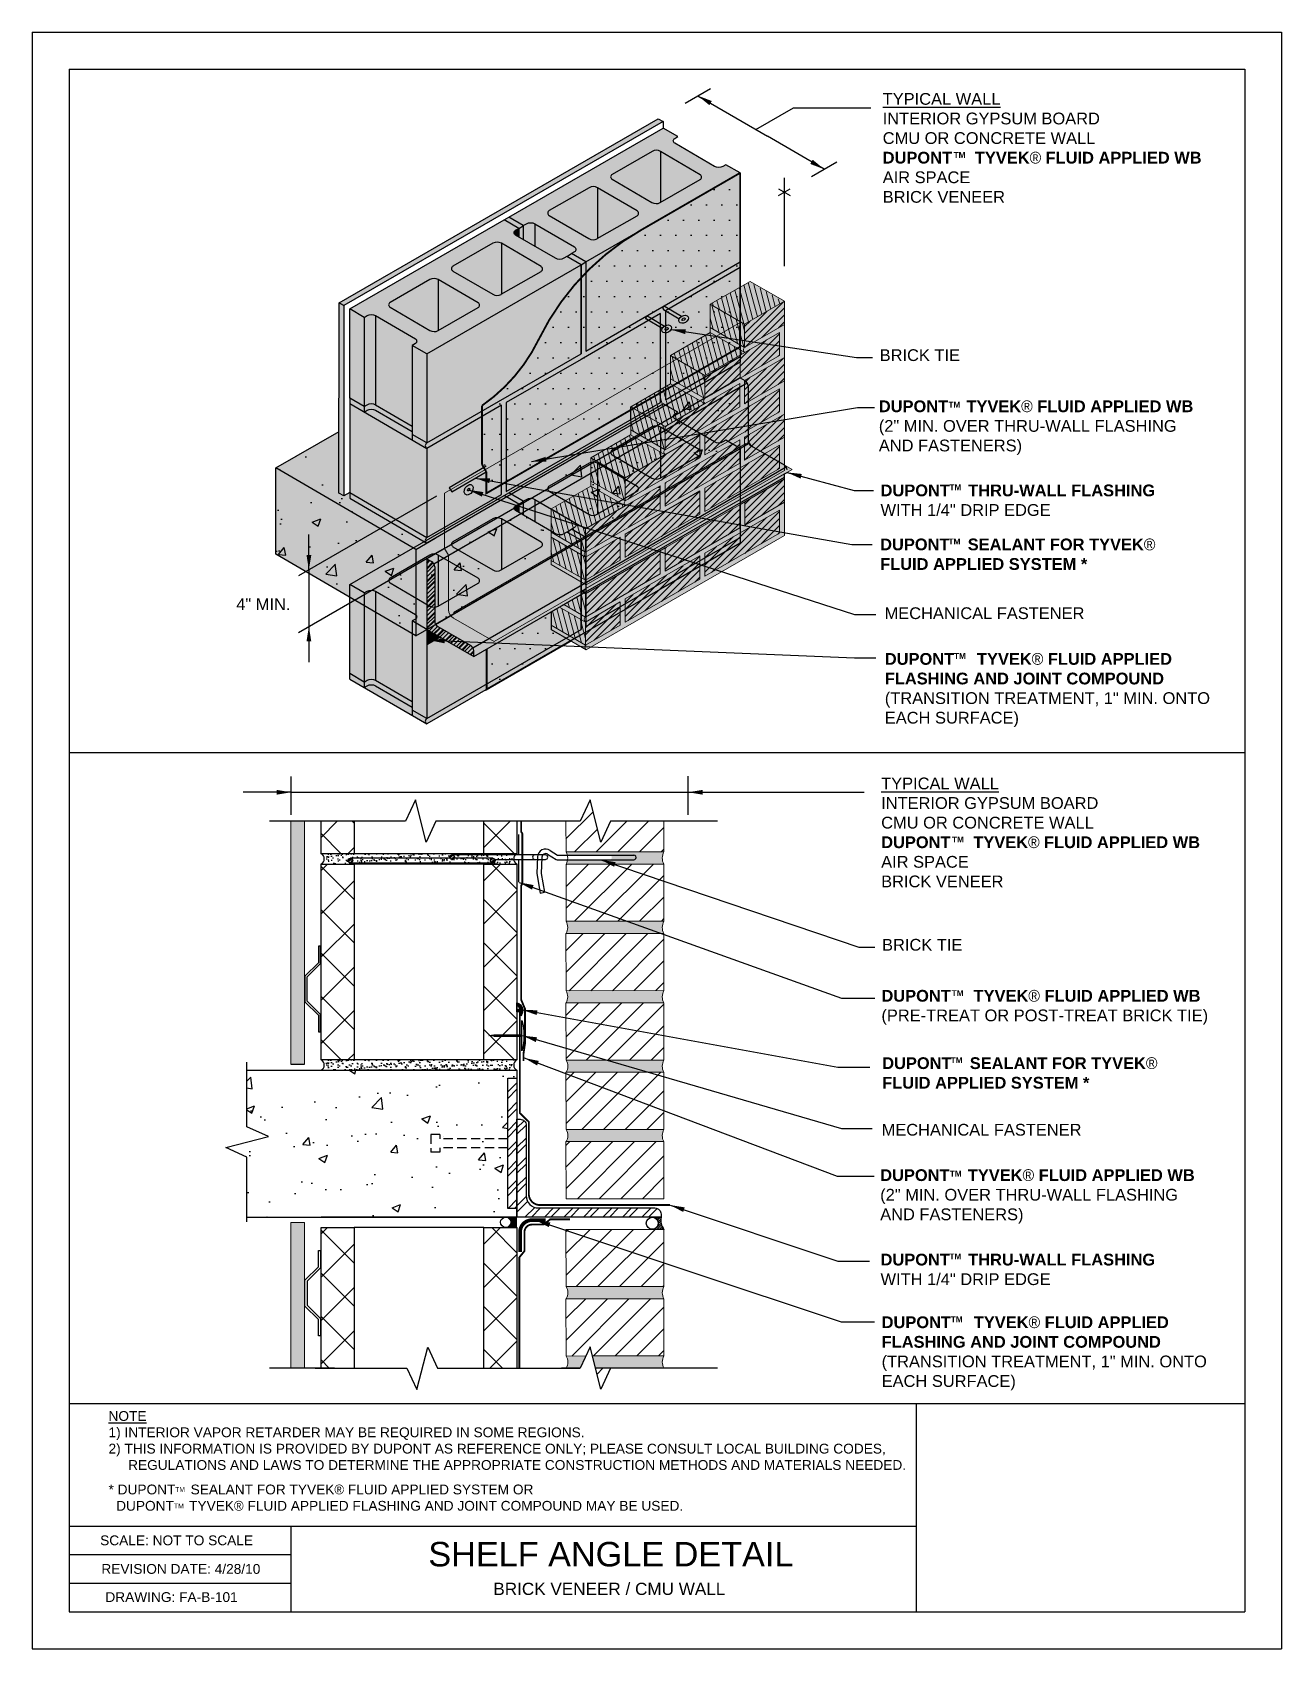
# Model space of a CAD drawing. Extents: x 329.6 to 380.6, y 59.2 to 125.2.
import ezdxf

# ---------------------------------------------------------------- set-up
doc = ezdxf.new("R2010")
doc.units = 0
doc.header["$LTSCALE"] = 1.5
doc.header["$MEASUREMENT"] = 0
doc.linetypes.add('DASHED2', pattern=[0.375, 0.25, -0.125])
doc.linetypes.add('HIDDEN', pattern=[0.375, 0.25, -0.125])
doc.layers.get('0').update_dxf_attribs({"color": 8, "linetype": 'CONTINUOUS'})
for name, color, linetype in [('$-G--01', 1, 'CONTINUOUS'), ('8x11-ttb$0$B', 5, 'CONTINUOUS'), ('CMU', 250, 'CONTINUOUS'), ('DuPont Thru-Wall Flashing', 252, 'CONTINUOUS'), ('FASTENING', 7, 'CONTINUOUS'), ('SEALANT', 250, 'CONTINUOUS'), ('Shelf Angle', 250, 'CONTINUOUS'), ('STRUCTURE', 250, 'CONTINUOUS'), ('TEXT', 7, 'CONTINUOUS'), ('Tyvek FA Flashing and Joint Treatment', 150, 'DASHED2'), ('Tyvek FA WB', 10, 'DASHED2')]:
    doc.layers.add(name, color=color, linetype=linetype)
doc.layers.add('brick', color=250, linetype='CONTINUOUS', lineweight=5)
doc.layers.add('Gyp Board', color=250, linetype='CONTINUOUS', lineweight=20)
doc.layers.add('grout', color=7, linetype='CONTINUOUS', true_color=0xdedede)
doc.layers.add('VIEWPORT', color=7, linetype='CONTINUOUS', plot=False)
doc.styles.add('DETAILS', font='sanss___.ttf', dxfattribs={"height": 1})
doc.dimstyles.new('TYVEKDETAILS', dxfattribs={"dimscale": 6, "dimtxt": 1.5, "dimasz": 0.1, "dimexe": 0.75, "dimexo": 0.75, "dimgap": 0.75, "dimtad": 0, "dimtih": 1, "dimtoh": 1, "dimdec": 4, "dimzin": 0, "dimdsep": 46, "dimlunit": 4, "dimtxsty": 'DETAILS', "dimcen": 0.0625, "dimadec": 0, "dimazin": 0, "dimtfac": 1, "dimtdec": 4, "dimtofl": 0, "dimtmove": 0, "dimatfit": 3, "dimfxl": 1, "dimfrac": 2, "dimtolj": 1, "dimtzin": 0, "dimarcsym": 0})
pattern_1 = [(0, (-19.46986, 0), (0.3125, 0.625), [0, -0.625])]
pattern_2 = [(45, (350.22901, 121.30724), (-0.1435869, 0.1435869), [])]
pattern_3 = [(45, (-10.05216, 16.68313), (-0.1435869, 0.1435869), [])]

msp = doc.modelspace()

# ---------------------------------------------------------------- texts
at = {"layer": 'TEXT', "attachment_point": 4, "style": 'DETAILS'}
for s, insert, char_height in [('{\\fArial|b0|i0|c0|p34;\\LTYPICAL WALL\\P}INTERIOR GYPSUM BOARD\\PCMU OR CONCRETE WALL\\P{\\fArial|b1|i0|c0|p34;DUPONT     TYVEK\\fSymbol|b0|i0|c2|p18;â \\fArial|b1|i0|c0|p34;FLUID APPLIED WB}\\P{\\fArial|b0|i0|c0|p34;AIR SPACE\\PBRICK VENEER}', (364.291, 120.442), 0.48), ('{\\fSansSerif|b1|i0|c2|p2;TM}', (367.185, 120.157), 0.24), ('{\\fSansSerif|b1|i0|c2|p2;DUPONT    TYVEK\\fSymbol|b0|i0|c2|p18;â\\fSansSerif|b1|i0|c2|p2; FLUID APPLIED WB} \\P(2" MIN. OVER THRU-WALL FLASHING\\PAND FASTENERS)', (364.132, 109.021), 0.48), ('{\\fSansSerif|b1|i0|c2|p2;TM}', (366.975, 109.957), 0.24), ('{\\fSansSerif|b1|i0|c2|p2;TM}', (367.016, 106.587), 0.24), ('{\\fSansSerif|b1|i0|c2|p2;TM}', (366.98, 104.374), 0.24), ('{\\fSansSerif|b1|i0|c2|p2;TM}', (367.199, 99.701), 0.24), ('{\\fArial|b0|i0|c0|p34;\\LTYPICAL WALL\\P}INTERIOR GYPSUM BOARD\\PCMU OR CONCRETE WALL\\P{\\fArial|b1|i0|c0|p34;DUPONT     TYVEK\\fSymbol|b0|i0|c2|p18;â \\fArial|b1|i0|c0|p34;FLUID APPLIED WB}\\P{\\fArial|b0|i0|c0|p34;AIR SPACE\\PBRICK VENEER}', (364.228, 92.49), 0.48), ('{\\fSansSerif|b1|i0|c2|p2;TM}', (367.121, 92.205), 0.24), ('{\\fSansSerif|b1|i0|c2|p2;TM}', (367.109, 85.932), 0.24), ('{\\fSansSerif|b1|i0|c2|p2;TM}', (367.064, 83.193), 0.24), ('{\\fSansSerif|b1|i0|c2|p2;DUPONT    TYVEK\\fSymbol|b0|i0|c2|p18;â\\fSansSerif|b1|i0|c2|p2; FLUID APPLIED WB} \\P(2" MIN. OVER THRU-WALL FLASHING\\PAND FASTENERS)', (364.189, 77.627), 0.48), ('{\\fSansSerif|b1|i0|c2|p2;TM}', (367.031, 78.563), 0.24), ('{\\fSansSerif|b1|i0|c2|p2;TM}', (367.016, 75.178), 0.24), ('{\\fSansSerif|b1|i0|c2|p2;TM}', (367.071, 72.615), 0.24)]:
    msp.add_mtext(s, dxfattribs=dict(at, insert=insert, char_height=char_height))
at = {"layer": 'TEXT', "style": 'DETAILS'}
for s, insert, char_height, width, attachment_point in [('{\\fArial|b0|i0|c0|p34;BRICK\\A1;\\fSansSerif|b0|i0|c2|p2; TIE}', (364.168, 111.979), 0.48, 11.67799, 4), ('\\A1;{\\fSansSerif|b1|i0|c2|p2;DUPONT    THRU-WALL FLASHING} WITH 1/4" DRIP EDGE', (364.203, 106.056), 0.48, 11.67799, 4), ('{\\fSansSerif|b1|i0|c2|p2;DUPONT    SEALANT FOR TYVEK\\fSymbol|b0|i0|c2|p18;â \\fSansSerif|b1|i0|c2|p2;FLUID APPLIED SYSTEM *}', (364.186, 103.85), 0.48, 11.67799, 4), ('4" MIN.', (337.902, 101.812), 0.48, 2.83018, 4), ('MECHANICAL FASTENER ', (364.367, 101.442), 0.48, 12.20717, 4), ('{\\fSansSerif|b1|i0|c2|p2;DUPONT     TYVEK\\fSymbol|b0|i0|c2|p18;â\\fSansSerif|b1|i0|c2|p2; FLUID APPLIED FLASHING AND JOINT COMPOUND} \\P(TRANSITION TREATMENT, 1" MIN. ONTO EACH SURFACE)', (364.377, 98.306), 0.48, 14.52318, 4), ('{\\fArial|b0|i0|c0|p34;BRICK\\A1;\\fSansSerif|b0|i0|c2|p2; TIE}', (364.265, 87.902), 0.48, 11.67799, 4), ('{\\fSansSerif|b1|i0|c2|p2;DUPONT     TYVEK\\fSymbol|b0|i0|c2|p18;â\\fSansSerif|b1|i0|c2|p2; FLUID APPLIED WB\\P}(PRE-TREAT OR POST-TREAT BRICK TIE)', (364.239, 85.35), 0.48, 14.52318, 4), ('{\\fSansSerif|b1|i0|c2|p2;DUPONT    SEALANT FOR TYVEK\\fSymbol|b0|i0|c2|p18;â \\fSansSerif|b1|i0|c2|p2;FLUID APPLIED SYSTEM *}', (364.27, 82.669), 0.48, 11.67799, 4), ('MECHANICAL FASTENER ', (364.247, 80.35), 0.48, 12.20717, 4), ('\\A1;{\\fSansSerif|b1|i0|c2|p2;DUPONT    THRU-WALL FLASHING} WITH 1/4" DRIP EDGE', (364.203, 74.648), 0.48, 11.67799, 4), ('{\\fSansSerif|b1|i0|c2|p2;DUPONT     TYVEK\\fSymbol|b0|i0|c2|p18;â\\fSansSerif|b1|i0|c2|p2; FLUID APPLIED FLASHING AND JOINT COMPOUND} \\P(TRANSITION TREATMENT, 1" MIN. ONTO EACH SURFACE)', (364.248, 71.22), 0.48, 14.52318, 4), ('{\\LNOTE\\P}1) INTERIOR VAPOR RETARDER MAY BE REQUIRED IN SOME REGIONS.\\P\\pi-0.8,l0.8;2) THIS INFORMATION IS PROVIDED BY DUPONT AS REFERENCE ONLY; PLEASE CONSULT LOCAL BUILDING CODES, REGULATIONS AND LAWS TO DETERMINE THE APPROPRIATE CONSTRUCTION METHODS AND MATERIALS NEEDED.{\\H0.5x;\\P\\P\\pi0,l0;}* DUPONT    SEALANT FOR TYVEK{\\fSymbol|b0|i0|c2|p18;â} FLUID APPLIED SYSTEM OR \\P\\pi-0.4,l0.4;  DUPONT    TYVEK{\\fSymbol|b0|i0|c2|p18;â} FLUID APPLIED FLASHING AND JOINT COMPOUND MAY BE USED.', (332.687, 68.865, 0), 0.4, 32.9497, 1), ('TM', (335.407, 65.767, 0), 0.2, 16.62, 1), ('TM', (335.359, 65.089, 0), 0.2, 16.62, 1), ('\\pi-0.066668,l0.066668,t0.2;SCALE: NOT TO SCALE', (332.346, 63.787), 0.4, 32.52903, 1), ('\\pi5.1767;SHELF ANGLE DETAIL \\P\\pi7.8317;{\\H0.5x;BRICK VENEER / CMU WALL}', (340.566, 63.523), 1, 24.89242, 1), ('\\pi-0.066668,l0.066668,t0.2;DRAWING: FA-B-101', (332.559, 61.471), 0.4, 32.52903, 1)]:
    msp.add_mtext(s, dxfattribs=dict(at, insert=insert, char_height=char_height, width=width, attachment_point=attachment_point))

# ---------------------------------------------------------------- blocks, each defined once
blk = doc.blocks.new('CMU 1')
at = {"layer": 'CMU', "true_color": 0x999999}
h = blk.add_hatch(color=253, dxfattribs=at)
h.paths.add_polyline_path([(-2.087, -2.079), (-0.589, -2.951), (-0.589, 0.343), (-0.464, 0.415, 0.57666), (-0.463, 0.612), (-2.087, 1.558)])
h.paths.add_polyline_path([(-0.589, -3.293), (0, -3.636), (0, 0), (-0.589, 0.343)])
h.paths.add_polyline_path([(-3.142, -1.806), (-2.553, -2.15), (-2.553, 1.487), (-3.142, 1.83)])
h.paths.add_polyline_path([(0.473, 3.032), (0.473, 0.954), (2.098, 1.889, 0.57666), (2.098, 2.085)], flags=0)
h.paths.add_polyline_path([(6.298, 3.636), (5.721, 3.972), (5.596, 3.901, -0.268504), (5.255, 3.902), (3.628, 4.849, -0.576476), (3.628, 5.046), (3.754, 5.118), (3.156, 5.466), (-3.142, 1.83), (-2.553, 1.487), (-2.428, 1.558, -0.268652), (-2.087, 1.558), (-0.463, 0.612, -0.57666), (-0.464, 0.415), (-0.589, 0.343), (0, 0)])
h.paths.add_polyline_path([(3.046, 2.434, -0.276491), (2.695, 2.43), (1.07, 3.376, -0.576476), (1.07, 3.573), (2.704, 4.514, -0.268652), (3.046, 4.513)], flags=16)
h.paths.add_polyline_path([(2.098, 1.889), (0.469, 0.952, -0.268504), (0.127, 0.953), (-1.497, 1.899, -0.576476), (-1.496, 2.095), (0.131, 3.033, -0.268652), (0.473, 3.032), (2.098, 2.085, -0.57666)], flags=16)
h.paths.add_polyline_path([(6.968, 6.782), (6.968, 4.704), (8.593, 5.639, 0.57666), (8.593, 5.835)], flags=0)
h.paths.add_polyline_path([(10.123, 8.599, -0.576476), (10.123, 8.796), (10.249, 8.868), (9.651, 9.216), (3.353, 5.58), (3.942, 5.237), (4.067, 5.308, -0.268652), (4.408, 5.308), (6.032, 4.362, -0.57666), (6.031, 4.165), (5.906, 4.093), (6.495, 3.75), (12.794, 7.386), (12.216, 7.722), (12.092, 7.651, -0.268504), (11.75, 7.652)])
h.paths.add_polyline_path([(9.541, 6.184, -0.276491), (9.191, 6.18), (7.565, 7.126, -0.576476), (7.565, 7.323), (9.199, 8.264, -0.268652), (9.541, 8.263)], flags=16)
h.paths.add_polyline_path([(8.593, 5.835, -0.57666), (8.593, 5.639), (6.964, 4.702, -0.268504), (6.622, 4.703), (4.998, 5.649, -0.576476), (4.999, 5.845), (6.627, 6.783, -0.268652), (6.968, 6.782)], flags=16)
at = {"layer": 'CMU', "true_color": 0xf7f7f7}
h = blk.add_hatch(color=7, dxfattribs=at)
h.paths.add_polyline_path([(6.298, 3.636), (5.721, 3.972), (5.596, 3.901, -0.268504), (5.255, 3.902), (3.628, 4.849, -0.576476), (3.628, 5.046), (3.754, 5.118), (3.156, 5.466), (-3.142, 1.83), (-2.553, 1.487), (-2.428, 1.558, -0.268652), (-2.087, 1.558), (-0.463, 0.612, -0.57666), (-0.464, 0.415), (-0.589, 0.343), (0, 0)])
h.paths.add_polyline_path([(0.469, 0.952, -0.268504), (0.127, 0.953), (-1.497, 1.899, -0.576476), (-1.496, 2.095), (0.131, 3.033, -0.268652), (0.473, 3.032), (2.098, 2.085, -0.57666), (2.098, 1.889)], flags=16)
h.paths.add_polyline_path([(1.07, 3.376, -0.576476), (1.07, 3.573), (2.704, 4.514, -0.269428), (3.046, 4.513), (4.667, 3.562, -0.575697), (4.666, 3.366), (3.037, 2.429, -0.268504), (2.695, 2.43)], flags=16)
h.paths.add_polyline_path([(12.794, 7.386), (12.216, 7.722), (12.092, 7.651, -0.268504), (11.75, 7.652), (10.123, 8.599, -0.576476), (10.123, 8.796), (10.249, 8.868), (9.651, 9.216), (3.353, 5.58), (3.942, 5.237), (4.067, 5.308, -0.268652), (4.408, 5.308), (6.032, 4.362, -0.57666), (6.031, 4.165), (5.906, 4.093), (6.495, 3.75)])
h.paths.add_polyline_path([(6.622, 4.703), (4.998, 5.649, -0.576476), (4.999, 5.845), (6.627, 6.783, -0.268652), (6.968, 6.782), (8.593, 5.835, -0.57666), (8.593, 5.639), (6.964, 4.702, -0.268504)], flags=16)
h.paths.add_polyline_path([(7.565, 7.126, -0.576476), (7.565, 7.323), (9.199, 8.264, -0.269428), (9.542, 8.263), (11.162, 7.312, -0.575697), (11.162, 7.116), (9.532, 6.179, -0.268504), (9.191, 6.18)], flags=16)
at = {"layer": 'CMU'}
h = blk.add_hatch(color=254, dxfattribs=at)
h.paths.add_polyline_path([(9.541, 8.263, 0.268652), (9.199, 8.264), (7.565, 7.323, 0.576476), (7.565, 7.126), (9.191, 6.18, 0.276491), (9.541, 6.184)])
h.paths.add_polyline_path([(6.968, 6.782, 0.268652), (6.627, 6.783), (4.999, 5.845, 0.576476), (4.998, 5.649), (6.622, 4.703, 0.272464), (6.968, 4.704)])
h.paths.add_polyline_path([(2.695, 2.43, 0.276491), (3.046, 2.434), (3.046, 4.513, 0.268652), (2.704, 4.514), (1.07, 3.573, 0.576476), (1.07, 3.376)])
h.paths.add_polyline_path([(0.473, 3.032, 0.268652), (0.131, 3.033), (-1.496, 2.095, 0.576476), (-1.497, 1.899), (0.127, 0.953, 0.272464), (0.473, 0.954)])
h.paths.add_polyline_path([(-2.087, 1.558, 0.268652), (-2.428, 1.558), (-2.553, 1.487), (-2.553, -2.15), (-2.428, -2.078, -0.268652), (-2.087, -2.079)])
at = {"layer": 'CMU', "true_color": 0xdedede}
h = blk.add_hatch(color=254, dxfattribs=at)
h.paths.add_polyline_path([(6.495, 3.75), (6.495, 0.114), (12.794, 3.75), (12.794, 7.386)])
h.paths.add_polyline_path([(0, 0), (0, -3.636), (6.298, 0), (6.298, 3.636)])
at = {"layer": 'CMU'}
h = blk.add_hatch(color=254, dxfattribs=at)
h.paths.add_polyline_path([(4.408, 5.308, 0.268652), (4.067, 5.308), (3.942, 5.237), (3.942, 4.666), (4.408, 4.395)])
h.paths.add_polyline_path([(-2.087, -2.306, 0.268652), (-2.428, -2.305), (-2.553, -2.377), (-0.589, -3.52), (-0.589, -3.293), (-0.589, -3.178)])
at = {"layer": 'CMU', "true_color": 0x8f8f8f}
h = blk.add_hatch(color=252, dxfattribs=at)
h.paths.add_polyline_path([(5.906, 4.093), (5.906, 3.865), (6.298, 3.636), (6.495, 3.75)])
h.paths.add_polyline_path([(5.906, 4.093), (5.721, 3.972), (5.906, 3.865)])
h.paths.add_polyline_path([(3.942, 5.237), (3.353, 5.58), (3.353, 5.352), (3.754, 5.118), (3.942, 5.227)])
h.paths.add_polyline_path([(3.353, 5.58), (3.156, 5.466), (3.353, 5.352)])
at = {"layer": 'CMU', "true_color": 0x999999}
for points in [[(5.255, 3.902, 0.268504), (5.596, 3.901), (5.721, 3.972), (5.906, 4.093), (6.031, 4.165, 0.57666), (6.032, 4.362), (4.408, 5.308), (4.408, 4.395)], [(3.754, 5.118), (3.628, 5.046, 0.576476), (3.628, 4.849), (3.754, 4.776)]]:
    blk.add_hatch(color=253, dxfattribs=at).paths.add_polyline_path(points)
at = {"layer": 'CMU', "true_color": 0x8f8f8f}
h = blk.add_hatch(color=252, dxfattribs=at)
h.paths.add_polyline_path([(-2.087, -2.079, 0.268652), (-2.428, -2.078), (-2.553, -2.15), (-2.553, -2.377), (-2.428, -2.305, -0.268652), (-2.087, -2.306), (-0.589, -3.178), (-0.589, -2.951)])
h.paths.add_polyline_path([(0, -3.864, -0.507813), (0, -3.636), (-0.589, -3.293), (-0.589, -3.52)])
h.paths.add_polyline_path([(3.051, -2.102), (6.298, -0.227), (9.546, 1.648), (12.794, 3.523), (12.794, 3.75), (6.495, 0.114), (6.495, 3.75), (6.298, 3.636), (6.298, 0), (0, -3.636, 0.507813), (0, -3.864)])
h.paths.add_polyline_path([(-3.142, -1.806), (-3.142, -2.034), (-2.553, -2.377), (-2.553, -2.15)])
h.paths.add_polyline_path([(3.942, 5.227), (3.754, 5.118), (3.754, 4.776), (3.942, 4.666)])
at = {"layer": 'CMU'}
for p, q in [((3.353, 5.58), (9.651, 9.216)), ((10.249, 8.868), (9.651, 9.216)), ((9.199, 8.264), (7.565, 7.323)), ((11.162, 7.312), (9.542, 8.263)), ((6.495, 3.75), (12.794, 7.386)), ((12.794, 7.386), (12.216, 7.722)), ((6.627, 6.783), (4.999, 5.845)), ((8.593, 5.835), (6.968, 6.782)), ((7.565, 7.126), (9.191, 6.18)), ((9.532, 6.179), (11.162, 7.116)), ((-3.142, 1.83), (3.156, 5.466)), ((3.754, 5.118), (3.156, 5.466)), ((3.942, 5.237), (3.353, 5.58)), ((4.998, 5.649), (6.622, 4.703)), ((6.964, 4.702), (8.593, 5.639)), ((2.704, 4.514), (1.07, 3.573)), ((4.667, 3.562), (3.046, 4.513)), ((6.298, 3.636), (5.721, 3.972)), ((6.495, 3.75), (5.906, 4.093)), ((0, 0), (6.298, 3.636)), ((1.07, 3.376), (2.695, 2.43)), ((3.037, 2.429), (4.666, 3.366)), ((6.298, 3.636), (6.495, 3.75)), ((6.298, 0), (6.298, 3.636)), ((6.495, 0.114), (12.794, 3.75)), ((6.495, 3.75), (6.495, 0.114)), ((6.495, 0.114), (12.794, 3.75)), ((12.794, 3.523), (9.546, 1.648)), ((0.131, 3.033), (-1.496, 2.095)), ((2.098, 2.085), (0.473, 3.032)), ((-2.553, 1.487), (-3.142, 1.83)), ((-1.497, 1.899), (0.127, 0.953)), ((0.469, 0.952), (2.098, 1.889)), ((9.546, 1.648), (6.298, -0.227)), ((0, 0), (-0.589, 0.343)), ((0, -3.636), (6.298, 0)), ((-2.553, -2.15), (-3.142, -1.806)), ((0, -3.636), (-0.589, -3.293))]:
    blk.add_line(p, q, dxfattribs=at)
for points in [[(12.216, 7.722), (12.092, 7.651, -0.268504), (11.75, 7.652), (10.123, 8.599, -0.576476), (10.123, 8.796), (10.249, 8.868)], [(3.942, 5.237), (4.067, 5.308, -0.268652), (4.408, 5.308), (6.032, 4.362, -0.57666), (6.031, 4.165), (5.906, 4.093)], [(5.721, 3.972), (5.596, 3.901, -0.268504), (5.255, 3.902), (3.628, 4.849, -0.576476), (3.628, 5.046), (3.754, 5.118)], [(-2.553, 1.487), (-2.428, 1.558, -0.268652), (-2.087, 1.558), (-0.463, 0.612, -0.57666), (-0.464, 0.415), (-0.589, 0.343)], [(-2.553, -2.15), (-2.428, -2.078, -0.268652), (-2.087, -2.079), (-0.589, -2.951)], [(-2.553, -2.377), (-2.428, -2.305, -0.268652), (-2.087, -2.306), (-0.589, -3.178)]]:
    blk.add_lwpolyline(points, format="xyb", dxfattribs=at)
for points in [[(9.541, 8.263), (9.541, 6.184)], [(6.495, 3.75), (12.794, 7.386)], [(12.794, 7.386), (12.794, 3.523)], [(6.968, 6.782), (6.968, 4.704)], [(3.156, 5.466), (3.353, 5.58)], [(4.408, 5.308), (4.408, 4.395)], [(3.754, 5.118), (3.942, 5.227)], [(3.754, 5.118), (3.754, 4.776)], [(3.942, 5.237), (3.942, 4.666)], [(3.046, 4.513), (3.046, 2.434)], [(5.721, 3.972), (5.906, 4.093)], [(6.298, 3.636), (6.298, 0)], [(6.495, 3.75), (6.495, 0.114)], [(0.473, 3.032), (0.473, 0.954)], [(-3.142, -2.034), (-3.142, 1.83)], [(-2.553, 1.487), (-2.553, -2.15)], [(-2.087, 1.558), (-2.087, -2.079)], [(-0.589, 0.343), (-0.589, -3.293)], [(0, 0), (0, -3.636)], [(6.298, -0.227), (3.051, -2.102)], [(-3.142, -2.034), (0, -3.864)], [(-2.553, -2.15), (-2.553, -2.377)], [(3.051, -2.102), (0, -3.864)], [(-0.589, -3.293), (-0.589, -3.52)]]:
    blk.add_lwpolyline(points, dxfattribs=at)
for centre, radius, start, end in [((9.369, 7.968), 0.341, 59.61865, 119.93468), ((7.622, 7.225), 0.114, 119.93468, 239.78437), ((11.105, 7.214), 0.114, 299.90308, 59.61865), ((6.797, 6.487), 0.341, 59.78437, 119.93468), ((9.362, 6.474), 0.341, 239.78437, 299.90308), ((5.056, 5.747), 0.114, 119.93468, 239.78437), ((8.536, 5.737), 0.114, 299.90308, 59.78437), ((6.794, 4.997), 0.341, 239.78437, 299.90308), ((2.874, 4.218), 0.341, 59.61865, 119.93468), ((1.127, 3.475), 0.114, 119.93468, 239.78437), ((4.61, 3.464), 0.114, 299.90308, 59.61865), ((0.302, 2.737), 0.341, 59.78437, 119.93468), ((-1.44, 1.997), 0.114, 119.93468, 239.78437), ((2.041, 1.987), 0.114, 299.90308, 59.78437), ((2.867, 2.724), 0.341, 239.78437, 299.90308), ((0.299, 1.247), 0.341, 239.78437, 299.90308), ((0.083, -3.75), 0.141, 126.1559, 233.8441)]:
    blk.add_arc(centre, radius, start, end, dxfattribs=at)
blk = doc.blocks.new('CMU 2')
at = {"layer": 'CMU', "true_color": 0x999999}
h = blk.add_hatch(color=253, dxfattribs=at)
h.paths.add_polyline_path([(12.794, 7.386), (12.216, 7.722), (12.092, 7.651, -0.268504), (11.75, 7.652), (10.123, 8.599, -0.576476), (10.123, 8.796), (10.249, 8.868), (9.651, 9.216), (3.353, 5.58), (3.942, 5.237), (4.067, 5.308, -0.268652), (4.408, 5.308), (6.032, 4.362, -0.57666), (6.031, 4.165), (5.906, 4.093), (6.495, 3.75)])
h.paths.add_polyline_path([(9.541, 6.184, -0.276491), (9.191, 6.18), (7.565, 7.126, -0.576476), (7.565, 7.323), (9.199, 8.264, -0.268652), (9.541, 8.263)], flags=16)
h.paths.add_polyline_path([(8.593, 5.835, -0.57666), (8.593, 5.639), (6.964, 4.702, -0.268504), (6.622, 4.703), (4.998, 5.649, -0.576476), (4.999, 5.845), (6.627, 6.783, -0.268652), (6.968, 6.782)], flags=16)
h.paths.add_polyline_path([(6.968, 6.782), (6.968, 4.704), (8.593, 5.639, 0.57666), (8.593, 5.835)], flags=0)
h.paths.add_polyline_path([(3.628, 4.849, -0.576476), (3.628, 5.046), (3.754, 5.118), (3.156, 5.466), (-3.142, 1.83), (-2.553, 1.487), (-2.428, 1.558, -0.268652), (-2.087, 1.558), (-0.463, 0.612, -0.57666), (-0.464, 0.415), (-0.589, 0.343), (0, 0), (6.298, 3.636), (5.721, 3.972), (5.596, 3.901, -0.268504), (5.255, 3.902)])
h.paths.add_polyline_path([(3.046, 2.434, -0.276491), (2.695, 2.43), (1.07, 3.376, -0.576476), (1.07, 3.573), (2.704, 4.514, -0.268652), (3.046, 4.513)], flags=16)
h.paths.add_polyline_path([(2.098, 2.085, -0.57666), (2.098, 1.889), (0.469, 0.952, -0.268504), (0.127, 0.953), (-1.497, 1.899, -0.576476), (-1.496, 2.095), (0.131, 3.033, -0.268652), (0.473, 3.032)], flags=16)
h.paths.add_polyline_path([(0.473, 3.032), (0.473, 0.954), (2.098, 1.889, 0.57666), (2.098, 2.085)], flags=0)
h.paths.add_polyline_path([(-0.589, 0.343), (-0.464, 0.415, 0.57666), (-0.463, 0.612), (-2.087, 1.558), (-2.087, -2.079), (-0.589, -2.951)])
h.paths.add_polyline_path([(-0.589, -3.293), (0, -3.636), (0, 0), (-0.589, 0.343)])
h.paths.add_polyline_path([(-2.553, 1.487), (-3.142, 1.83), (-3.142, -1.806), (-2.553, -2.15)])
h.paths.add_polyline_path([(-3.142, -5.67), (0, -7.5), (0, -3.864), (-3.142, -2.034)])
at = {"layer": 'CMU', "true_color": 0xf7f7f7}
h = blk.add_hatch(color=7, dxfattribs=at)
h.paths.add_polyline_path([(6.298, 3.636), (5.721, 3.972), (5.596, 3.901, -0.268504), (5.255, 3.902), (3.628, 4.849, -0.576476), (3.628, 5.046), (3.754, 5.118), (3.156, 5.466), (-3.142, 1.83), (-2.553, 1.487), (-2.428, 1.558, -0.268652), (-2.087, 1.558), (-0.463, 0.612, -0.57666), (-0.464, 0.415), (-0.589, 0.343), (0, 0)])
h.paths.add_polyline_path([(0.469, 0.952, -0.268504), (0.127, 0.953), (-1.497, 1.899, -0.576476), (-1.496, 2.095), (0.131, 3.033, -0.268652), (0.473, 3.032), (2.098, 2.085, -0.57666), (2.098, 1.889)], flags=16)
h.paths.add_polyline_path([(1.07, 3.376, -0.576476), (1.07, 3.573), (2.704, 4.514, -0.269428), (3.046, 4.513), (4.667, 3.562, -0.575697), (4.666, 3.366), (3.037, 2.429, -0.268504), (2.695, 2.43)], flags=16)
h.paths.add_polyline_path([(12.794, 7.386), (12.216, 7.722), (12.092, 7.651, -0.268504), (11.75, 7.652), (10.123, 8.599, -0.576476), (10.123, 8.796), (10.249, 8.868), (9.651, 9.216), (3.353, 5.58), (3.942, 5.237), (4.067, 5.308, -0.268652), (4.408, 5.308), (6.032, 4.362, -0.57666), (6.031, 4.165), (5.906, 4.093), (6.495, 3.75)])
h.paths.add_polyline_path([(6.622, 4.703), (4.998, 5.649, -0.576476), (4.999, 5.845), (6.627, 6.783, -0.268652), (6.968, 6.782), (8.593, 5.835, -0.57666), (8.593, 5.639), (6.964, 4.702, -0.268504)], flags=16)
h.paths.add_polyline_path([(7.565, 7.126, -0.576476), (7.565, 7.323), (9.199, 8.264, -0.269428), (9.542, 8.263), (11.162, 7.312, -0.575697), (11.162, 7.116), (9.532, 6.179, -0.268504), (9.191, 6.18)], flags=16)
at = {"layer": 'CMU'}
h = blk.add_hatch(color=254, dxfattribs=at)
h.paths.add_polyline_path([(9.541, 8.263, 0.268652), (9.199, 8.264), (7.565, 7.323, 0.576476), (7.565, 7.126), (9.191, 6.18, 0.276491), (9.541, 6.184)])
h.paths.add_polyline_path([(6.968, 6.782, 0.268652), (6.627, 6.783), (4.999, 5.845, 0.576476), (4.998, 5.649), (6.622, 4.703, 0.272464), (6.968, 4.704)])
h.paths.add_polyline_path([(2.695, 2.43, 0.276491), (3.046, 2.434), (3.046, 4.513, 0.268652), (2.704, 4.514), (1.07, 3.573, 0.576476), (1.07, 3.376)])
h.paths.add_polyline_path([(0.473, 3.032, 0.268652), (0.131, 3.033), (-1.496, 2.095, 0.576476), (-1.497, 1.899), (0.127, 0.953, 0.272464), (0.473, 0.954)])
h.paths.add_polyline_path([(-2.087, 1.558, 0.268652), (-2.428, 1.558), (-2.553, 1.487), (-2.553, -2.15), (-2.428, -2.078, -0.268652), (-2.087, -2.079)])
at = {"layer": 'CMU', "true_color": 0xdedede}
h = blk.add_hatch(color=254, dxfattribs=at)
h.paths.add_polyline_path([(0, -3.864), (0, -7.5), (3.051, -5.739), (3.051, -2.102)])
h.paths.add_polyline_path([(3.248, -1.989), (3.248, -5.625), (9.546, -1.989), (9.546, 1.648), (6.298, -0.227)])
h.paths.add_polyline_path([(9.743, -1.875), (12.794, -0.114), (12.794, 3.523), (9.743, 1.761)])
h.paths.add_polyline_path([(6.495, 3.75), (6.495, 0.114), (12.794, 3.75), (12.794, 7.386)])
h.paths.add_polyline_path([(6.298, 0), (6.298, 3.636), (0, 0), (0, -3.636)])
at = {"layer": 'CMU'}
h = blk.add_hatch(color=254, dxfattribs=at)
h.paths.add_polyline_path([(4.408, 5.308, 0.268652), (4.067, 5.308), (3.942, 5.237), (3.942, 4.666), (4.408, 4.395)])
h.paths.add_polyline_path([(-2.087, -2.306, 0.268652), (-2.428, -2.305), (-2.553, -2.377), (-0.589, -3.52), (-0.589, -3.293), (-0.589, -3.178)])
at = {"layer": 'CMU', "true_color": 0x8f8f8f}
h = blk.add_hatch(color=252, dxfattribs=at)
h.paths.add_polyline_path([(5.906, 4.093), (5.906, 3.865), (6.298, 3.636), (6.495, 3.75)])
h.paths.add_polyline_path([(5.906, 4.093), (5.721, 3.972), (5.906, 3.865)])
h.paths.add_polyline_path([(3.942, 5.237), (3.353, 5.58), (3.353, 5.352), (3.754, 5.118), (3.942, 5.227)])
h.paths.add_polyline_path([(3.353, 5.58), (3.156, 5.466), (3.353, 5.352)])
at = {"layer": 'CMU', "true_color": 0x999999}
for points in [[(5.255, 3.902, 0.268504), (5.596, 3.901), (5.721, 3.972), (5.906, 4.093), (6.031, 4.165, 0.57666), (6.032, 4.362), (4.408, 5.308), (4.408, 4.395)], [(3.754, 5.118), (3.628, 5.046, 0.576476), (3.628, 4.849), (3.754, 4.776)]]:
    blk.add_hatch(color=253, dxfattribs=at).paths.add_polyline_path(points)
at = {"layer": 'CMU', "true_color": 0x8f8f8f}
h = blk.add_hatch(color=252, dxfattribs=at)
h.paths.add_polyline_path([(3.942, 5.227), (3.754, 5.118), (3.754, 4.776), (3.942, 4.666)])
h.paths.add_polyline_path([(-3.142, -5.67), (-3.142, -5.897), (0, -7.727, -0.507813), (0, -7.5)])
h = blk.add_hatch(color=252, dxfattribs=at)
h.paths.add_polyline_path([(6.495, 3.75), (6.298, 3.636), (6.298, 0), (0, -3.636, 0.507813), (0, -3.864), (3.051, -2.102), (3.051, -5.739), (0, -7.5, 0.507813), (0, -7.727), (6.495, -3.977), (9.546, -2.216), (12.794, -0.341), (12.794, -0.114), (9.743, -1.875), (9.743, 1.761), (12.794, 3.523), (12.794, 3.75), (6.495, 0.114)])
h.paths.add_polyline_path([(9.546, 1.648), (9.546, -1.989), (3.248, -5.625), (3.248, -1.989), (6.298, -0.227)], flags=16)
h.paths.add_polyline_path([(-3.142, -1.806), (-3.142, -2.034), (-2.553, -2.377), (-2.553, -2.15)])
h.paths.add_polyline_path([(-2.087, -2.079, 0.268652), (-2.428, -2.078), (-2.553, -2.15), (-2.553, -2.377), (-2.428, -2.305, -0.268652), (-2.087, -2.306), (-0.589, -3.178), (-0.589, -2.951)])
h.paths.add_polyline_path([(-0.589, -3.293), (-0.589, -3.52), (0, -3.864, -0.507813), (0, -3.636)])
at = {"layer": 'CMU'}
for p, q in [((3.353, 5.58), (9.651, 9.216)), ((10.249, 8.868), (9.651, 9.216)), ((9.199, 8.264), (7.565, 7.323)), ((11.162, 7.312), (9.542, 8.263)), ((6.495, 3.75), (12.794, 7.386)), ((12.794, 7.386), (12.216, 7.722)), ((6.627, 6.783), (4.999, 5.845)), ((8.593, 5.835), (6.968, 6.782)), ((7.565, 7.126), (9.191, 6.18)), ((9.532, 6.179), (11.162, 7.116)), ((-3.142, 1.83), (3.156, 5.466)), ((3.754, 5.118), (3.156, 5.466)), ((3.942, 5.237), (3.353, 5.58)), ((4.998, 5.649), (6.622, 4.703)), ((6.964, 4.702), (8.593, 5.639)), ((2.704, 4.514), (1.07, 3.573)), ((4.667, 3.562), (3.046, 4.513)), ((6.298, 3.636), (5.721, 3.972)), ((6.495, 3.75), (5.906, 4.093)), ((0, 0), (6.298, 3.636)), ((1.07, 3.376), (2.695, 2.43)), ((3.037, 2.429), (4.666, 3.366)), ((6.298, 3.636), (6.495, 3.75)), ((6.298, 0), (6.298, 3.636)), ((6.495, 0.114), (12.794, 3.75)), ((6.495, 3.75), (6.495, 0.114)), ((6.495, 0.114), (12.794, 3.75)), ((12.794, 3.523), (9.743, 1.761)), ((0.131, 3.033), (-1.496, 2.095)), ((2.098, 2.085), (0.473, 3.032)), ((-2.553, 1.487), (-3.142, 1.83)), ((-1.497, 1.899), (0.127, 0.953)), ((0.469, 0.952), (2.098, 1.889)), ((9.546, 1.648), (6.298, -0.227)), ((9.546, -1.989), (9.546, 1.648)), ((9.743, 1.761), (9.743, -1.875)), ((0, 0), (-0.589, 0.343)), ((0, -3.636), (6.298, 0)), ((12.794, -0.341), (9.546, -2.216)), ((9.743, -1.875), (12.794, -0.114)), ((-2.553, -2.15), (-3.142, -1.806)), ((3.051, -5.739), (3.051, -2.102)), ((3.248, -1.989), (3.248, -5.625)), ((3.248, -5.625), (9.546, -1.989)), ((9.546, -2.216), (6.495, -3.977)), ((0, -3.636), (-0.589, -3.293)), ((6.495, -3.977), (0, -7.727)), ((0, -7.5), (3.051, -5.739))]:
    blk.add_line(p, q, dxfattribs=at)
for points in [[(12.216, 7.722), (12.092, 7.651, -0.268504), (11.75, 7.652), (10.123, 8.599, -0.576476), (10.123, 8.796), (10.249, 8.868)], [(3.942, 5.237), (4.067, 5.308, -0.268652), (4.408, 5.308), (6.032, 4.362, -0.57666), (6.031, 4.165), (5.906, 4.093)], [(5.721, 3.972), (5.596, 3.901, -0.268504), (5.255, 3.902), (3.628, 4.849, -0.576476), (3.628, 5.046), (3.754, 5.118)], [(-2.553, 1.487), (-2.428, 1.558, -0.268652), (-2.087, 1.558), (-0.463, 0.612, -0.57666), (-0.464, 0.415), (-0.589, 0.343)], [(-2.553, -2.15), (-2.428, -2.078, -0.268652), (-2.087, -2.079), (-0.589, -2.951)], [(-2.553, -2.377), (-2.428, -2.305, -0.268652), (-2.087, -2.306), (-0.589, -3.178)]]:
    blk.add_lwpolyline(points, format="xyb", dxfattribs=at)
for points in [[(9.541, 8.263), (9.541, 6.184)], [(6.495, 3.75), (12.794, 7.386)], [(12.794, 7.386), (12.794, 3.75)], [(6.968, 6.782), (6.968, 4.704)], [(3.156, 5.466), (3.353, 5.58)], [(4.408, 5.308), (4.408, 4.395)], [(3.754, 5.118), (3.942, 5.227)], [(3.754, 5.118), (3.754, 4.776)], [(3.942, 5.237), (3.942, 4.666)], [(3.046, 4.513), (3.046, 2.434)], [(5.721, 3.972), (5.906, 4.093)], [(6.298, 3.636), (6.298, 0)], [(6.495, 3.75), (6.495, 0.114)], [(12.794, 3.75), (12.794, -0.341)], [(0.473, 3.032), (0.473, 0.954)], [(-3.142, -1.806), (-3.142, 1.83)], [(-2.553, 1.487), (-2.553, -2.15)], [(-2.087, 1.558), (-2.087, -2.079)], [(-0.589, 0.343), (-0.589, -3.293)], [(0, 0), (0, -3.636)], [(6.298, -0.227), (3.248, -1.989)], [(-3.142, -1.806), (-3.142, -5.897)], [(-3.142, -2.034), (0, -3.864)], [(-2.553, -2.15), (-2.553, -2.377)], [(3.051, -2.102), (0, -3.864)], [(-0.589, -3.293), (-0.589, -3.52)], [(0, -3.864), (0, -7.5)], [(-3.142, -5.67), (0, -7.5)], [(-3.142, -5.897), (0, -7.727)]]:
    blk.add_lwpolyline(points, dxfattribs=at)
for centre, radius, start, end in [((9.369, 7.968), 0.341, 59.61865, 119.93468), ((7.622, 7.225), 0.114, 119.93468, 239.78437), ((11.105, 7.214), 0.114, 299.90308, 59.61865), ((6.797, 6.487), 0.341, 59.78437, 119.93468), ((9.362, 6.474), 0.341, 239.78437, 299.90308), ((5.056, 5.747), 0.114, 119.93468, 239.78437), ((8.536, 5.737), 0.114, 299.90308, 59.78437), ((6.794, 4.997), 0.341, 239.78437, 299.90308), ((2.874, 4.218), 0.341, 59.61865, 119.93468), ((1.127, 3.475), 0.114, 119.93468, 239.78437), ((4.61, 3.464), 0.114, 299.90308, 59.61865), ((0.302, 2.737), 0.341, 59.78437, 119.93468), ((-1.44, 1.997), 0.114, 119.93468, 239.78437), ((2.041, 1.987), 0.114, 299.90308, 59.78437), ((2.867, 2.724), 0.341, 239.78437, 299.90308), ((0.299, 1.247), 0.341, 239.78437, 299.90308), ((0.083, -3.75), 0.141, 126.1559, 233.8441), ((0.083, -7.614), 0.141, 126.1559, 233.8441)]:
    blk.add_arc(centre, radius, start, end, dxfattribs=at)
blk = doc.blocks.new('brk-sym')
at = {"linetype": 'Continuous'}
for points in [[(-0.0788, 0.0011), (-0.0283, 0.1105)], [(-0.0283, 0.1105), (0.0283, -0.1105)], [(-0.4156, 0.0011), (-0.0788, 0.0011)], [(0.0283, -0.1105), (0.0798, 0.0011)], [(0.0798, 0.0011), (0.4167, 0.0011)]]:
    blk.add_lwpolyline(points, dxfattribs=at)
blk = doc.blocks.new('brick 1')
at = {"layer": 'brick'}
blk.add_hatch(color=15, dxfattribs=at).paths.add_polyline_path([(-9.529, -3.842), (-9.527, -1.574), (-7.902, -0.639), (-7.902, 0.511), (-6.278, 1.448), (-6.28, 2.604), (-4.656, 3.539), (-4.656, 4.693), (-3.029, 5.632), (-3.031, 6.784), (-1.407, 7.722), (0, 6.91), (0, 0), (-8.092, -4.672)])
h = blk.add_hatch(dxfattribs=at)
h.set_pattern_fill('ANSI31', color=256, scale=1.6245, angle=60, style=0)
h.set_pattern_definition([(105, (-10.08827, 16.66229), (-0.1961433, -0.0525564), [])])
h.paths.add_polyline_path([(-0.036, 6.889), (-1.443, 7.702), (-3.026, 6.788), (-1.619, 5.976)])
h = blk.add_hatch(dxfattribs=at)
h.set_pattern_fill('ANSI31', color=256, scale=1.6245, angle=60, style=0)
h.set_pattern_definition([(105, (-168.14683, 0.67638), (-0.19614331, -0.05255644), [])])
h.paths.add_polyline_path([(-1.625, 5.972), (-3.031, 6.784), (-3.031, 5.837), (-1.625, 5.025)])
h = blk.add_hatch(dxfattribs=at)
h.set_pattern_fill('ANSI31', color=256, scale=1.6245, style=0)
h.set_pattern_definition(pattern_3)
h.paths.add_polyline_path([(0, 5.963), (0, 6.91), (-1.625, 5.972), (-1.625, 5.025)])
h = blk.add_hatch(dxfattribs=at)
h.set_pattern_fill('ANSI31', color=256, scale=1.6245, angle=60, style=0)
h.set_pattern_definition([(105, (-10.09523, 16.65819), (-0.1961433, -0.0525564), [])])
h.paths.add_polyline_path([(-1.626, 4.818), (-3.033, 5.63), (-4.657, 4.692), (-3.25, 3.88)])
h = blk.add_hatch(dxfattribs=at)
h.set_pattern_fill('ANSI31', color=256, scale=1.6245, style=0)
h.set_pattern_definition(pattern_3)
h.paths.add_polyline_path([(-0.203, 4.692), (-0.203, 5.639), (-3.249, 3.881), (-3.249, 2.933)])
h = blk.add_hatch(dxfattribs=at)
h.set_pattern_fill('ANSI31', color=256, scale=1.6245, angle=60, style=0)
h.set_pattern_definition([(105, (-169.77133, -1.41522), (-0.19614331, -0.05255644), [])])
h.paths.add_polyline_path([(-3.249, 3.881), (-4.656, 4.693), (-4.656, 3.745), (-3.249, 2.933)])
h = blk.add_hatch(dxfattribs=at)
h.set_pattern_fill('ANSI31', color=256, scale=1.6245, style=0)
h.set_pattern_definition(pattern_3)
h.paths.add_polyline_path([(0, 3.658), (0, 4.606), (-1.625, 3.668), (-1.625, 2.72)])
h = blk.add_hatch(dxfattribs=at)
h.set_pattern_fill('ANSI31', color=256, scale=1.6245, angle=60, style=0)
h.set_pattern_definition([(105, (-10.09606, 16.66079), (-0.1961433, -0.0525564), [])])
h.paths.add_polyline_path([(-3.251, 2.732), (-4.658, 3.544), (-6.282, 2.606), (-4.876, 1.794)])
h = blk.add_hatch(dxfattribs=at)
h.set_pattern_fill('ANSI31', color=256, scale=1.6245, style=0)
h.set_pattern_definition(pattern_3)
h.paths.add_polyline_path([(-1.828, 2.603), (-1.828, 3.551), (-4.874, 1.792), (-4.874, 0.844)])
h = blk.add_hatch(dxfattribs=at)
h.set_pattern_fill('ANSI31', color=256, scale=1.6245, style=0)
h.set_pattern_definition(pattern_3)
h.paths.add_polyline_path([(-0.203, 2.39), (-0.203, 3.338), (-3.249, 1.579), (-3.249, 0.632)])
h = blk.add_hatch(dxfattribs=at)
h.set_pattern_fill('ANSI31', color=256, scale=1.6245, angle=60, style=0)
h.set_pattern_definition([(105, (-171.39583, -3.50681), (-0.19614331, -0.05255644), [])])
h.paths.add_polyline_path([(-4.874, 1.789), (-6.28, 2.601), (-6.28, 1.654), (-4.874, 0.841)])
h = blk.add_hatch(dxfattribs=at)
h.set_pattern_fill('ANSI31', color=256, scale=1.6245, style=0)
h.set_pattern_definition(pattern_3)
h.paths.add_polyline_path([(0, 1.354), (0, 2.301), (-1.625, 1.363), (-1.625, 0.416)])
h = blk.add_hatch(dxfattribs=at)
h.set_pattern_fill('ANSI31', color=256, scale=1.6245, angle=60, style=0)
h.set_pattern_definition([(105, (-10.09502, 16.66131), (-0.1961433, -0.0525564), [])])
h.paths.add_polyline_path([(-4.875, 0.641), (-6.281, 1.453), (-7.906, 0.515), (-6.499, -0.297)])
h = blk.add_hatch(dxfattribs=at)
h.set_pattern_fill('ANSI31', color=256, scale=1.6245, style=0)
h.set_pattern_definition(pattern_3)
h.paths.add_polyline_path([(-3.452, 0.514), (-3.452, 1.462), (-6.498, -0.297), (-6.498, -1.244)])
h = blk.add_hatch(dxfattribs=at)
h.set_pattern_fill('ANSI31', color=256, scale=1.6245, style=0)
h.set_pattern_definition(pattern_3)
h.paths.add_polyline_path([(-1.828, 0.299), (-1.828, 1.246), (-4.874, -0.512), (-4.874, -1.46)])
h = blk.add_hatch(dxfattribs=at)
h.set_pattern_fill('ANSI31', color=256, scale=1.6245, style=0)
h.set_pattern_definition(pattern_3)
h.paths.add_polyline_path([(-0.203, 0.086), (-0.203, 1.033), (-3.249, -0.725), (-3.249, -1.673)])
h = blk.add_hatch(dxfattribs=at)
h.set_pattern_fill('ANSI31', color=256, scale=1.6245, angle=60, style=0)
h.set_pattern_definition([(105, (-173.02033, -5.5954), (-0.19614331, -0.05255644), [])])
h.paths.add_polyline_path([(-6.498, -0.3), (-7.905, 0.513), (-7.905, -0.435), (-6.498, -1.247)])
h = blk.add_hatch(dxfattribs=at)
h.set_pattern_fill('ANSI31', color=256, scale=1.6245, angle=60, style=0)
h.set_pattern_definition([(105, (-10.0929, 16.66321), (-0.1961433, -0.0525564), [])])
h.paths.add_polyline_path([(-6.494, -1.444), (-7.901, -0.632), (-9.526, -1.57), (-8.119, -2.382)])
h = blk.add_hatch(dxfattribs=at)
h.set_pattern_fill('ANSI31', color=256, scale=1.6245, style=0)
h.set_pattern_definition(pattern_3)
h.paths.add_polyline_path([(-5.077, -1.574), (-5.077, -0.627), (-8.123, -2.385), (-8.123, -3.333)])
h = blk.add_hatch(dxfattribs=at)
h.set_pattern_fill('ANSI31', color=256, scale=1.6245, style=0)
h.set_pattern_definition(pattern_3)
h.paths.add_polyline_path([(-3.452, -1.79), (-3.452, -0.842), (-6.498, -2.601), (-6.498, -3.549)])
h = blk.add_hatch(dxfattribs=at)
h.set_pattern_fill('ANSI31', color=256, scale=1.6245, angle=60, style=0)
h.set_pattern_definition([(105, (-174.64483, -7.684), (-0.19614331, -0.05255644), [])])
h.paths.add_polyline_path([(-8.123, -2.388), (-9.529, -1.576), (-9.529, -2.524), (-8.123, -3.336)])
h = blk.add_hatch(dxfattribs=at)
h.set_pattern_fill('ANSI31', color=256, scale=1.6245, angle=60, style=0)
h.set_pattern_definition([(105, (-174.64743, -8.83319), (-0.19614331, -0.05255644), [])])
h.paths.add_polyline_path([(-8.125, -3.537), (-9.532, -2.725), (-9.532, -3.673), (-8.125, -4.485)])
h = blk.add_hatch(dxfattribs=at)
h.set_pattern_fill('ANSI31', color=256, scale=1.6245, style=0)
h.set_pattern_definition([(45, (13.91972, -44.0514), (-0.1435869, 0.1435869), [])])
h.paths.add_polyline_path([(-6.701, -3.666), (-8.123, -4.486), (-8.123, -3.539), (-6.701, -2.718)])
at = {"layer": 'grout'}
h = blk.add_hatch(color=256, dxfattribs=at)
h.paths.add_polyline_path([(-3.031, 5.837), (-3.031, 5.634), (-1.622, 4.82), (-1.625, 5.025)], flags=17)
edge = h.paths.add_edge_path()
edge.add_line((-0.203, 5.639), (-0.203, 4.692))
edge.add_line((-0.203, 4.692), (-3.249, 2.933))
edge.add_arc((-3.175, 2.831), 0.126, 126.19085, 226.83074)
edge.add_line((-3.261, 2.74), (-3.246, 2.731))
edge.add_line((-3.246, 2.731), (-1.828, 3.551))
edge.add_line((-1.828, 3.551), (-1.828, 3.548))
edge.add_line((-1.828, 3.548), (-1.825, 3.549))
edge.add_line((-1.825, 3.549), (-1.825, 2.601))
edge.add_line((-1.825, 2.601), (-1.826, 2.601))
edge.add_line((-1.826, 2.601), (-1.726, 2.459))
edge.add_line((-1.726, 2.459), (-1.625, 2.72))
edge.add_line((-1.625, 2.72), (-1.625, 3.668))
edge.add_line((-1.625, 3.668), (0, 4.606))
edge.add_line((0, 4.606), (0, 5.791))
edge.add_arc((13.099, 5.877), 13.099, 179.62541, 180.37459, ccw=False)
edge.add_line((0, 5.963), (-1.625, 5.025))
edge.add_line((-1.625, 5.025), (-1.622, 4.82))
edge.add_line((-1.622, 4.82), (-3.249, 3.881))
edge.add_line((-3.249, 3.881), (-0.203, 5.639))
for points in [[(-4.656, 3.745), (-4.656, 3.542), (-4.653, 3.541), (-3.261, 2.74, -0.469711), (-3.249, 2.933)], [(0, 3.658), (-1.625, 2.72), (-1.726, 2.459), (-0.203, 3.338), (-0.203, 2.39), (-1.634, 1.564), (-1.625, 1.363), (0, 2.301)], [(-3.452, 0.514), (-3.249, 0.632), (-3.249, 1.579), (-1.726, 2.459), (-1.828, 2.603), (-4.874, 0.844, 0.507429), (-4.874, 0.641), (-3.452, 1.462)], [(-6.498, -1.244, 0.55279), (-6.49, -1.445), (-5.077, -0.63), (-5.077, -1.577), (-4.874, -1.46), (-4.874, -0.512), (-1.828, 1.246), (-1.828, 0.299), (-1.625, 0.416), (-1.625, 1.363), (-1.634, 1.564), (-3.249, 0.632), (-3.452, 0.514)], [(-6.278, 1.657), (-6.278, 1.452), (-4.874, 0.641, -0.507429), (-4.874, 0.844), (-4.874, 0.844)], [(-9.529, -3.672), (-9.529, -3.842), (-8.092, -4.672, -0.507429), (-8.092, -4.469), (-8.123, -4.486)]]:
    blk.add_hatch(color=256, dxfattribs=at).paths.add_polyline_path(points)
h = blk.add_hatch(color=256, dxfattribs=at)
h.paths.add_polyline_path([(-4.874, -1.46), (-5.077, -1.577), (-6.507, -2.403), (-6.498, -2.601), (-3.452, -0.842), (-3.452, -1.79), (-6.498, -3.549), (-6.498, -3.752), (0, 0), (0, 0.203), (0, 1.151), (-0.009, 1.349), (-1.625, 0.416), (-1.828, 0.299)])
h.paths.add_polyline_path([(-0.203, 1.033), (-0.203, 0.086), (-3.249, -1.673), (-3.249, -0.725)], flags=16)
h = blk.add_hatch(color=256, dxfattribs=at)
h.paths.add_polyline_path([(-7.902, -0.434), (-7.902, -0.636), (-6.498, -1.447), (-6.492, -1.444, -0.536838), (-6.5, -1.246)])
h.paths.add_polyline_path([(-6.701, -2.718), (-6.701, -3.666), (-8.092, -4.469, 0.507429), (-8.092, -4.672), (-6.498, -3.752), (-6.498, -3.549), (-6.498, -2.601), (-6.507, -2.403), (-8.123, -3.336), (-8.123, -3.334), (-9.529, -2.52), (-9.529, -2.727), (-8.123, -3.539)])
at = {"layer": 'brick'}
blk.add_lwpolyline([(-9.529, -3.842), (-9.527, -1.574), (-7.902, -0.639), (-7.902, 0.511), (-6.278, 1.448), (-6.28, 2.604), (-4.656, 3.539), (-4.656, 4.693), (-3.029, 5.632), (-3.031, 6.784), (-1.407, 7.722), (0, 6.91), (0, 0), (-8.092, -4.672)], close=True, dxfattribs=at)
for points in [[(-3.031, 6.784), (-1.407, 7.722)], [(-1.407, 7.722), (0, 6.91), (-1.625, 5.972), (-3.031, 6.784), (-1.407, 7.722)], [(0, 6.91), (-1.407, 7.722)], [(-1.625, 5.972), (-3.031, 6.784)], [(-3.031, 6.784), (-3.031, 5.839), (-1.625, 5.025), (-1.625, 5.972)], [(-1.625, 5.972), (0, 6.91)], [(0, 6.91), (-1.625, 5.972)], [(0, 6.91), (0, 0)], [(-1.625, 5.972), (-1.625, 5.025), (0, 5.963)], [(-1.625, 5.025), (0, 5.963)], [(-3.031, 5.631), (-1.622, 4.82), (-3.249, 3.881), (-4.656, 4.693), (-3.031, 5.631)], [(-3.249, 3.881), (-0.203, 5.639)], [(-0.203, 5.639), (-0.203, 4.692), (-3.249, 2.933), (-3.249, 3.881), (-0.203, 5.639)], [(-1.625, 5.025), (-3.031, 5.837)], [(-1.622, 4.82), (-3.031, 5.634)], [(-0.203, 5.639), (-0.203, 4.692)], [(0, 4.809), (0, 4.809), (0, 5.756)], [(-3.249, 3.881), (-4.656, 4.693)], [(-4.656, 4.693), (-4.656, 3.747), (-3.249, 2.933)], [(-4.656, 4.693), (-4.656, 3.539)], [(-3.249, 2.933), (-0.203, 4.692)], [(-1.625, 3.668), (0, 4.606)], [(0, 3.658), (-1.625, 2.72), (-1.625, 3.668), (0, 4.606)], [(-4.653, 3.541), (-3.246, 2.731), (-4.871, 1.791), (-6.278, 2.603), (-4.653, 3.541)], [(-4.874, 1.792), (-1.828, 3.551)], [(-1.825, 3.549), (-1.825, 2.601), (-4.871, 0.843), (-4.871, 1.791), (-1.825, 3.549)], [(-3.249, 2.933), (-4.656, 3.745)], [(-3.249, 2.73), (-4.656, 3.542)], [(-3.249, 3.881), (-3.249, 2.933)], [(-0.203, 3.338), (-0.203, 2.39), (-3.249, 0.632), (-3.249, 1.579), (-0.203, 3.338)], [(-3.249, 1.579), (-0.203, 3.338)], [(-1.828, 3.551), (-1.828, 2.603)], [(-1.625, 3.668), (-1.625, 2.72)], [(-1.625, 2.72), (0, 3.658)], [(-0.203, 3.338), (-0.203, 2.39)], [(-4.874, 1.792), (-6.28, 2.604)], [(-6.278, 2.603), (-6.278, 1.657), (-4.871, 0.843)], [(-4.874, 0.844), (-1.828, 2.603)], [(-3.249, 0.632), (-0.203, 2.39)], [(-1.625, 1.363), (0, 2.301)], [(0, 1.354), (-1.625, 0.416), (-1.625, 1.363), (0, 2.301)], [(-6.28, 1.451), (-4.874, 0.641), (-6.498, -0.3), (-7.905, 0.513), (-6.28, 1.451)], [(-3.452, 1.462), (-3.452, 0.514), (-6.498, -1.244), (-6.498, -0.297), (-3.452, 1.462)], [(-4.874, 0.641), (-6.28, 1.454)], [(-4.874, 1.792), (-4.874, 0.844)], [(-3.452, 1.462), (-3.452, 0.514)], [(-3.249, 1.579), (-3.249, 0.632)], [(-1.625, 1.366), (-1.625, 0.416)], [(-4.874, -0.512), (-1.828, 1.246)], [(-1.828, 1.249), (-1.828, 0.302), (-4.874, -1.457), (-4.874, -0.509), (-1.828, 1.249)], [(-0.203, 1.033), (-0.203, 0.086), (-3.249, -1.673), (-3.249, -0.725), (-0.203, 1.033)], [(-1.828, 1.249), (-1.828, 0.299)], [(-0.203, 1.033), (-0.203, 0.086)], [(0, 0.203), (0, 1.151)], [(-8.092, -4.672), (0, 0)], [(-6.498, -0.297), (-7.905, 0.516)], [(-7.905, 0.513), (-7.905, -0.433), (-6.498, -1.247)], [(-6.498, -1.244), (-3.452, 0.514)], [(-4.874, -0.512), (-3.452, 0.311)], [(-7.905, -0.635), (-9.527, -1.574), (-8.123, -2.385), (-6.498, -1.447), (-7.905, -0.635)], [(-6.498, -1.244), (-7.905, -0.432)], [(-6.498, -1.447), (-7.905, -0.635)], [(-6.498, -0.297), (-6.498, -1.244)], [(-6.498, -0.297), (-6.498, -1.244)], [(-6.492, -1.45), (-5.077, -0.63)], [(-5.077, -0.63), (-5.077, -1.577)], [(-4.874, -0.509), (-4.874, -1.46)], [(-3.452, -0.839), (-3.452, -1.787), (-6.498, -3.546), (-6.498, -2.598), (-3.452, -0.839)], [(-6.498, -2.601), (-3.452, -0.842)], [(-6.498, -2.601), (-3.452, -0.842)], [(-3.249, -0.725), (-3.249, -1.673)], [(-3.249, -0.725), (-3.249, -1.673)], [(-9.529, -1.573), (-9.529, -3.842)], [(-8.123, -3.336), (-5.077, -1.577)], [(-8.123, -2.385), (-8.123, -3.336), (-9.528, -2.52)], [(-6.498, -2.601), (-6.498, -3.549)], [(-9.529, -2.727), (-9.529, -3.672), (-8.123, -4.486)], [(-8.123, -3.539), (-9.529, -2.727)], [(-6.701, -3.666), (-8.123, -4.486), (-8.123, -3.539), (-6.701, -2.718), (-6.701, -3.666)], [(-8.092, -4.672), (-9.529, -3.842)]]:
    blk.add_lwpolyline(points, dxfattribs=at)
for points in [[(0, 5.963, 0.006574), (0, 5.791, 0.617093)], [(-1.625, 5.028, 0.544614), (-1.619, 4.828)], [(-3.249, 2.936, 0.544614), (-3.243, 2.736)], [(-4.871, 0.846, 0.544614), (-4.865, 0.646)], [(-6.498, -1.244, 0.544614), (-6.492, -1.444)], [(-8.123, -3.333, 0.544614), (-8.117, -3.533)], [(-8.092, -4.469, 0.507429), (-8.092, -4.672)]]:
    blk.add_lwpolyline(points, format="xyb", dxfattribs=at)
blk = doc.blocks.new('Revsion Date')
at = {"layer": 'TEXT', "insert": (0, 0.203, 0), "char_height": 0.2, "width": 16.26452, "attachment_point": 1, "style": 'DETAILS'}
blk.add_mtext('\\pi-0.033334,l0.033334,t0.1;REVISION DATE: 4/28/10', dxfattribs=at)

# ---------------------------------------------------------------- hatches: boundary and pattern name
at = {"layer": 'brick'}
h = msp.add_hatch(color=15, dxfattribs=at)
h.paths.add_polyline_path([(352.159, 101.085), (351.097, 101.698), (350.752, 101.499), (350.752, 100.952), (352.159, 100.138)])
h.paths.add_polyline_path([(353.58, 101.906), (352.159, 101.085), (352.159, 100.138), (353.58, 100.958)])
h.paths.add_polyline_path([(356.829, 102.837), (356.829, 103.785), (353.783, 102.026), (353.783, 101.079)])
h.paths.add_polyline_path([(360.078, 104.71), (360.078, 105.658), (357.032, 103.899), (357.032, 102.951)])
h.paths.add_polyline_path([(360.281, 105.978), (360.281, 106.925), (358.657, 105.988), (358.657, 105.04)])
h.paths.add_polyline_path([(358.454, 105.873), (355.408, 104.115), (355.408, 103.167), (358.454, 104.926)])
h.paths.add_polyline_path([(355.205, 103.047), (355.205, 103.998), (352.159, 102.239), (352.159, 101.288)])
h = msp.add_hatch(dxfattribs=at)
h.set_pattern_fill('ANSI31', color=256, scale=1.6245, style=0)
h.set_pattern_definition(pattern_2)
h.paths.add_polyline_path([(360.281, 105.978), (360.281, 106.925), (358.657, 105.988), (358.657, 105.04)])
h = msp.add_hatch(dxfattribs=at)
h.set_pattern_fill('ANSI31', color=256, scale=1.6245, style=0)
h.set_pattern_definition(pattern_2)
h.paths.add_polyline_path([(358.454, 104.923), (358.454, 105.87), (355.408, 104.112), (355.408, 103.164)])
h = msp.add_hatch(dxfattribs=at)
h.set_pattern_fill('ANSI31', color=256, scale=1.6245, style=0)
h.set_pattern_definition(pattern_2)
h.paths.add_polyline_path([(360.078, 104.71), (360.078, 105.658), (357.032, 103.899), (357.032, 102.951)])
h = msp.add_hatch(dxfattribs=at)
h.set_pattern_fill('ANSI31', color=256, scale=1.6245, style=0)
h.set_pattern_definition(pattern_2)
h.paths.add_polyline_path([(355.205, 103.05), (355.205, 103.998), (352.159, 102.239), (352.159, 101.291)])
h = msp.add_hatch(dxfattribs=at)
h.set_pattern_fill('ANSI31', color=256, scale=1.6245, style=0)
h.set_pattern_definition(pattern_2)
h.paths.add_polyline_path([(356.829, 102.834), (356.829, 103.782), (353.783, 102.023), (353.783, 101.076)])
h = msp.add_hatch(dxfattribs=at)
h.set_pattern_fill('ANSI31', color=256, scale=1.6245, angle=60, style=0)
h.set_pattern_definition([(105, (185.63374, 95.79092), (-0.19614331, -0.05255644), [])])
h.paths.add_polyline_path([(350.749, 100.951), (352.156, 100.139), (352.156, 101.087), (351.097, 101.698), (350.749, 101.497)])
h = msp.add_hatch(dxfattribs=at)
h.set_pattern_fill('ANSI31', color=256, scale=1.6245, angle=60, style=0)
h.set_pattern_definition([(105, (185.63634, 96.9401), (-0.19614331, -0.05255644), [])])
h.paths.add_polyline_path([(352.094, 102.274), (351.273, 101.8), (352.159, 101.288), (352.159, 102.236)])
msp.add_hatch(color=15, dxfattribs=at).paths.add_polyline_path([(352.159, 101.288), (351.275, 101.801), (352.096, 102.275), (352.163, 102.237)])
h = msp.add_hatch(dxfattribs=at)
h.set_pattern_fill('ANSI31', color=256, scale=1.6245, style=0)
h.set_pattern_definition([(45, (374.20089, 60.5727), (-0.1435869, 0.1435869), [])])
h.paths.add_polyline_path([(353.58, 100.958), (352.159, 100.138), (352.159, 101.085), (353.58, 101.906)])
h = msp.add_hatch(dxfattribs=at)
h.set_pattern_fill('_USER', color=256, scale=0.625, angle=45, style=0, pattern_type=0)
h.set_pattern_definition([(45, (-18.46205, 3.48), (-0.4419417, 0.4419417), [])])
h.paths.add_polyline_path([(355.357, 92.947), (353.184, 92.947), (352.789, 92.09), (352.345, 93.821), (351.942, 92.947), (351.363, 92.947), (351.362, 91.697), (355.358, 91.7)])
h = msp.add_hatch(dxfattribs=at)
h.set_pattern_fill('AR-SAND', color=256, scale=0.15, style=0)
h.set_pattern_definition([(37.5, (-20.46017, 0.6467), (-0.009449, 0.28902357), [0, -0.228, 0, -0.255, 0, -0.24375]), (7.5, (-20.46017, 0.6467), (0.2654665, 0.4233219), [0, -0.123, 0, -0.2055, 0, -0.07875]), (327.5, (-20.64467, 0.6467), (0.46712128, 0.00084886), [0, -0.075, 0, -0.27, 0, -0.3525]), (317.5, (-20.64467, 0.6467), (0.450919, 0.13165133), [0, -0.0375, 0, -0.177, 0, -0.2025])])
h.paths.add_polyline_path([(355.36, 91.7), (351.364, 91.697, -0.073006), (351.418, 91.564), (353.136, 91.564, -1.00536), (353.139, 91.376), (351.427, 91.376, -0.096255), (351.365, 91.197), (355.359, 91.2, -0.270406)])
h.paths.add_polyline_path([(355.36, 88.867), (351.364, 88.864, -0.268753), (351.367, 88.367), (355.359, 88.367, -0.270406)])
h.paths.add_polyline_path([(355.36, 86.033), (351.364, 86.031, -0.268753), (351.367, 85.533), (355.359, 85.533, -0.270406)])
h.paths.add_polyline_path([(355.36, 83.2), (351.368, 83.197, -0.268754), (351.371, 82.7), (355.359, 82.7, -0.270406)])
h.paths.add_polyline_path([(355.36, 80.367), (351.37, 80.364, -0.268755), (351.373, 79.867), (355.359, 79.867, -0.270406)])
h.paths.add_polyline_path([(355.362, 73.95), (351.37, 73.947, -0.268754), (351.373, 73.45), (355.36, 73.45, -0.270406)])
edge = h.paths.add_edge_path()
edge.add_line((352.441, 71.115), (352.569, 70.617))
edge.add_line((352.569, 70.617), (355.36, 70.617))
edge.add_arc((355.789, 70.865), 0.496, 149.5601, 210.08515, ccw=False)
edge.add_line((355.362, 71.117), (352.441, 71.115))
edge = h.paths.add_edge_path()
edge.add_line((351.942, 70.617), (352.171, 71.115))
edge.add_line((352.171, 71.115), (351.37, 71.114))
edge.add_arc((350.942, 70.863), 0.496, -29.7324, 30.43976, ccw=False)
edge.add_line((351.373, 70.617), (351.942, 70.617))
h = msp.add_hatch(dxfattribs=at)
h.set_pattern_fill('_USER', color=256, scale=0.625, angle=45, style=0, pattern_type=0)
h.set_pattern_definition([(45, (-18.4602, 0.6467), (-0.4419417, 0.4419417), [])])
h.paths.add_polyline_path([(351.365, 91.197), (355.359, 91.2), (355.36, 88.867), (351.364, 88.864)])
h = msp.add_hatch(dxfattribs=at)
h.set_pattern_fill('_USER', color=256, scale=0.625, angle=45, style=0, pattern_type=0)
h.set_pattern_definition([(45, (382.46294, 68.39096), (-0.441942, 0.441942), [])])
h.paths.add_polyline_path([(355.359, 88.367), (351.365, 88.367), (351.368, 86.031), (355.36, 86.033)])
h.paths.add_polyline_path([(355.359, 85.533), (351.368, 85.533), (351.371, 83.197), (355.36, 83.2)])
h.paths.add_polyline_path([(355.359, 82.7), (351.359, 82.7), (351.364, 80.364), (355.36, 80.367)])
h.paths.add_polyline_path([(355.359, 79.867), (351.359, 79.867), (351.364, 77.531), (355.36, 77.533)])
h = msp.add_hatch(dxfattribs=at)
h.set_pattern_fill('_USER', color=256, scale=0.625, angle=45, style=0, pattern_type=0)
h.set_pattern_definition([(45, (382.46294, 69.27485), (-0.441942, 0.441942), [])])
h.paths.add_polyline_path([(355.36, 76.283), (351.36, 76.283), (351.365, 73.947), (355.362, 73.95)])
h.paths.add_polyline_path([(355.36, 73.45), (351.36, 73.45), (351.365, 71.114), (355.362, 71.117)])
h.paths.add_polyline_path([(352.569, 70.617), (352.789, 69.76), (353.184, 70.617)])
at = {"layer": 'CMU'}
h = msp.add_hatch(dxfattribs=at)
h.set_pattern_fill('ANSI37', color=256, scale=10, style=0)
h.set_pattern_definition([(45, (-68.6821, 87.0672), (-0.8838835, 0.8838835), []), (135, (-68.6821, 87.0672), (-0.8838835, -0.8838835), [])])
h.paths.add_polyline_path([(349.362, 92.947), (348.014, 92.947), (348.014, 91.626), (349.362, 91.626)])
h.paths.add_polyline_path([(342.709, 92.947), (341.362, 92.947), (341.362, 91.626), (342.709, 91.626)])
h = msp.add_hatch(dxfattribs=at)
h.set_pattern_fill('AR-SAND', color=256, scale=0.15, style=0)
h.set_pattern_definition([(37.5, (-68.68208, 78.64618), (-0.009449, 0.28902357), [0, -0.228, 0, -0.255, 0, -0.24375]), (7.5, (-68.6821, 78.64618), (0.2654665, 0.4233219), [0, -0.123, 0, -0.2055, 0, -0.07875]), (327.5, (-68.86658, 78.64618), (0.46712128, 0.00084886), [0, -0.075, 0, -0.27, 0, -0.3525]), (317.5, (-68.8666, 78.64618), (0.450919, 0.13165133), [0, -0.0375, 0, -0.177, 0, -0.2025])])
h.paths.add_polyline_path([(348.014, 91.204), (349.362, 91.204, -0.626567), (349.362, 91.626), (341.362, 91.626, -0.626567), (341.362, 91.204), (342.709, 91.204)])
h = msp.add_hatch(dxfattribs=at)
h.set_pattern_fill('ANSI37', color=256, scale=10, style=0)
h.set_pattern_definition([(45, (-68.6821, 78.6462), (-0.8838835, 0.8838835), []), (135, (-68.6821, 78.6462), (-0.8838835, -0.8838835), [])])
h.paths.add_polyline_path([(349.362, 91.204), (348.014, 91.204), (348.014, 83.204), (349.362, 83.204)])
h.paths.add_polyline_path([(342.709, 91.204), (341.362, 91.204), (341.362, 83.204), (342.709, 83.204)])
h = msp.add_hatch(dxfattribs=at)
h.set_pattern_fill('AR-SAND', color=256, scale=0.15, style=0)
h.set_pattern_definition([(37.5, (-68.68208, 70.22513), (-0.009449, 0.28902357), [0, -0.228, 0, -0.255, 0, -0.24375]), (7.5, (-68.6821, 70.22513), (0.2654665, 0.4233219), [0, -0.123, 0, -0.2055, 0, -0.07875]), (327.5, (-68.86658, 70.22513), (0.46712128, 0.00084886), [0, -0.075, 0, -0.27, 0, -0.3525]), (317.5, (-68.8666, 70.22513), (0.450919, 0.13165133), [0, -0.0375, 0, -0.177, 0, -0.2025])])
h.paths.add_polyline_path([(349.362, 83.204), (341.362, 83.204, -0.626567), (341.362, 82.783), (342.709, 82.783), (348.014, 82.783), (349.362, 82.783, -0.626567)])
h = msp.add_hatch(dxfattribs=at)
h.set_pattern_fill('ANSI37', color=256, scale=10, style=0)
h.set_pattern_definition([(45, (-68.6821, 63.8041), (-0.8838835, 0.8838835), []), (135, (-68.6821, 63.8041), (-0.8838835, -0.8838835), [])])
h.paths.add_polyline_path([(349.362, 76.362), (348.014, 76.362), (348.014, 70.617), (349.362, 70.617)])
h.paths.add_polyline_path([(341.362, 70.617), (342.709, 70.617), (342.709, 76.362), (341.362, 76.362)])
at = {"layer": 'DuPont Thru-Wall Flashing'}
h = msp.add_hatch(color=252, dxfattribs=at)
edge = h.paths.add_edge_path()
edge.add_line((346.407, 104.093), (346.569, 103.811))
edge.add_line((346.569, 103.811), (346.569, 101.587))
edge.add_arc((346.969, 101.587), 0.4, 180, 240)
edge.add_line((346.769, 101.241), (348.424, 100.286))
edge.add_line((348.424, 100.286), (360.599, 107.315))
edge.add_line((360.599, 107.315), (358.994, 108.242))
edge.add_arc((359.194, 108.588), 0.4, 180, 240, ccw=False)
edge.add_line((358.794, 108.588), (358.794, 110.725))
edge.add_arc((358.544, 110.725), 0.25, 0, 60)
edge.add_line((358.669, 110.941), (358.469, 111.056))
edge.add_line((358.469, 111.056), (358.469, 113.317))
edge.add_line((358.469, 113.317), (346.407, 106.353))
edge.add_line((346.407, 106.353), (346.407, 104.093))
at = {"layer": 'FASTENING'}
h = msp.add_hatch(color=252, dxfattribs=at)
edge = h.paths.add_edge_path()
edge.add_ellipse((355.472, 113.051), major_axis=(-0.183, -0.106), ratio=0.68235, start_angle=273.30761, end_angle=313.12222, ccw=False)
edge.add_line((355.39, 113.17), (354.792, 113.518))
edge.add_line((354.792, 113.518), (354.719, 113.56))
edge.add_arc((354.685, 113.502), 0.0671, 59.78437, 235.99718)
edge.add_line((354.648, 113.447), (355.294, 113.07))
edge = h.paths.add_edge_path()
edge.add_ellipse((355.472, 113.051), major_axis=(-0.183, -0.106), ratio=0.68235, start_angle=0, end_angle=360)
edge = h.paths.add_edge_path(flags=16)
edge.add_ellipse((355.472, 113.051), major_axis=(-0.0665, -0.0384), ratio=0.605698, start_angle=0, end_angle=360)
edge = h.paths.add_edge_path()
edge.add_ellipse((356.163, 113.446), major_axis=(-0.183, -0.106), ratio=0.68235, start_angle=0, end_angle=360)
edge = h.paths.add_edge_path()
edge.add_ellipse((356.163, 113.446), major_axis=(-0.183, -0.106), ratio=0.68235, start_angle=273.30761, end_angle=313.12222, ccw=False)
edge.add_line((356.08, 113.565), (355.482, 113.913))
edge.add_line((355.482, 113.913), (355.41, 113.955))
edge.add_arc((355.376, 113.897), 0.0671, 59.78437, 235.99718)
edge.add_line((355.339, 113.842), (355.985, 113.465))
edge = h.paths.add_edge_path(flags=16)
edge.add_ellipse((356.163, 113.446), major_axis=(-0.0665, -0.0384), ratio=0.605698, start_angle=0, end_angle=360)
at = {"layer": 'grout', "true_color": 0xdedede}
for points in [[(355.408, 104.115), (358.454, 105.873), (358.657, 105.988), (360.281, 106.925), (360.281, 107.132), (352.153, 102.439, 0.544614), (352.159, 102.239)], [(352.153, 102.439), (351.983, 102.341), (352.096, 102.275), (352.159, 102.239, -0.544614)]]:
    msp.add_hatch(color=254, dxfattribs=at).paths.add_polyline_path(points)
at = {"layer": 'grout'}
h = msp.add_hatch(color=256, dxfattribs=at)
h.paths.add_polyline_path([(360.281, 104.624), (360.281, 105.978), (358.657, 105.04), (358.657, 105.988), (358.454, 105.873), (358.454, 104.926), (355.408, 103.167), (355.408, 104.115), (355.205, 103.998), (355.205, 103.047), (352.159, 101.288), (352.156, 101.29, 0.544969), (352.167, 101.09), (353.58, 101.906), (353.58, 100.958), (352.189, 100.155, 0.507429), (352.189, 99.952)])
h.paths.add_polyline_path([(353.783, 101.079), (353.783, 102.023), (353.783, 102.026), (356.829, 103.785), (356.829, 102.837)], flags=16)
h.paths.add_polyline_path([(357.032, 102.951), (357.032, 103.899), (360.078, 105.658), (360.078, 104.71)], flags=16)
h.paths.add_polyline_path([(351.275, 101.801), (351.097, 101.698), (352.159, 101.085), (352.167, 101.09, -0.544969), (352.156, 101.29)])
at = {"layer": 'grout', "true_color": 0x000000}
h = msp.add_hatch(dxfattribs=at)
h.set_pattern_fill('ANSI31', color=18, scale=0.5, angle=120, style=0)
h.set_pattern_definition([(165, (-19.46986, 0), (-0.01617619, -0.060370364), [])])
h.paths.add_polyline_path([(352.153, 102.439), (351.983, 102.341), (352.096, 102.275), (352.159, 102.239, -0.544614)])
at = {"layer": 'grout'}
msp.add_hatch(color=256, dxfattribs=at).paths.add_polyline_path([(350.752, 100.952), (350.752, 100.782), (352.189, 99.952, -0.507429), (352.189, 100.155), (352.159, 100.138)])
at = {"layer": 'Gyp Board'}
h = msp.add_hatch(dxfattribs=at)
h.set_pattern_fill('AR-SAND', color=256, scale=0.25, style=0)
h.set_pattern_definition([(37.5, (-19.46986, 0.6467), (-0.01574834, 0.48170594), [0, -0.38, 0, -0.425, 0, -0.40625]), (7.5, (-19.46986, 0.6467), (0.4424442, 0.7055365), [0, -0.205, 0, -0.3425, 0, -0.13125]), (327.5, (-19.77736, 0.6467), (0.77853547, 0.00141476), [0, -0.125, 0, -0.45, 0, -0.5875]), (317.5, (-19.77736, 0.6467), (0.7515317, 0.2194189), [0, -0.0625, 0, -0.295, 0, -0.3375])])
h.paths.add_polyline_path([(340.681, 76.56), (340.133, 76.56), (340.133, 70.617), (340.681, 70.617)])
h.paths.add_polyline_path([(340.681, 92.947), (340.133, 92.947), (340.133, 83.036), (340.681, 83.036)])
at = {"layer": 'SEALANT', "linetype": 'Continuous'}
for points in [[(346.587, 106.57), (346.696, 106.402), (348.111, 107.22), (348.111, 107.312, -0.000909), (348.11, 107.45)], [(349.362, 85.525), (349.362, 85.249), (349.525, 85.249)]]:
    msp.add_hatch(color=256, dxfattribs=at).paths.add_polyline_path(points)
h = msp.add_hatch(color=256, dxfattribs=at)
edge = h.paths.add_edge_path()
edge.add_arc((349.264, 85.223), 0.334, -40.52895, 72.93692, ccw=False)
edge.add_line((349.518, 85.006), (349.518, 85.162))
edge.add_line((349.518, 85.162), (349.362, 85.162))
edge.add_line((349.362, 85.162), (349.362, 85.542))
h = msp.add_hatch(color=256, dxfattribs=at)
edge = h.paths.add_edge_path()
edge.add_line((349.362, 76.783), (348.9, 76.783))
edge.add_arc((348.9, 76.573), 0.21, -91.18625, 90, ccw=False)
edge.add_line((348.896, 76.363), (349.362, 76.363))
edge.add_arc((349.521, 76.573), 0.264, 127.14835, 232.85165, ccw=False)
h = msp.add_hatch(dxfattribs=at)
h.set_pattern_fill('ANSI31', color=256, scale=0.5, style=0)
h.set_pattern_definition([(45, (-18.46017, -1.770485), (-0.044194174, 0.044194174), [])])
edge = h.paths.add_edge_path()
edge.add_line((354.887, 76.777), (354.887, 76.783))
edge.add_line((354.887, 76.783), (355.245, 76.783))
edge.add_arc((355.84, 76.658), 0.608, 168.06532, 217.94616)
edge.add_line((355.36, 76.283), (354.887, 76.283))
edge.add_line((354.887, 76.283), (354.887, 76.287))
edge.add_arc((354.891, 76.532), 0.245, 268.89897, 451.10103)
at = {"layer": 'Shelf Angle'}
h = msp.add_hatch(color=32, dxfattribs=at)
h.paths.add_polyline_path([(346.127, 100.9, -0.267949), (346.002, 101.117), (346.002, 103.339, 0.267949), (345.877, 103.556), (345.677, 103.671), (345.677, 100.785), (347.596, 99.677), (347.596, 99.908, 0.267949), (347.471, 100.124)])
h.paths.add_polyline_path([(360.354, 107.418, 0.131652), (360.262, 107.509), (358.919, 108.285, -0.131652), (358.827, 108.377), (346.036, 100.992, 0.131652), (346.127, 100.9), (347.471, 100.124, -0.131652), (347.562, 100.033)])
h.paths.add_polyline_path([(358.827, 108.377, -0.131652), (358.794, 108.502), (358.794, 110.725, 0.131652), (358.76, 110.85), (345.969, 103.464, -0.131652), (346.002, 103.339), (346.002, 101.117, 0.131652), (346.036, 100.992)])
h.paths.add_polyline_path([(358.76, 110.85, 0.131652), (358.669, 110.941), (358.469, 111.056), (345.677, 103.671), (345.877, 103.556, -0.131652), (345.969, 103.464)])
edge = h.paths.add_edge_path()
edge.add_line((360.281, 107.001), (360.281, 107.132))
edge.add_line((360.281, 107.132), (360.387, 107.193))
edge.add_line((360.387, 107.193), (360.387, 107.293))
edge.add_arc((360.137, 107.293), 0.25, 360, 390)
edge.add_line((360.354, 107.418), (347.562, 100.033))
edge.add_arc((347.346, 99.908), 0.25, 0, 30, ccw=False)
edge.add_line((347.596, 99.908), (347.596, 99.677))
edge.add_line((347.596, 99.677), (360.281, 107.001))
h = msp.add_hatch(dxfattribs=at)
h.set_pattern_fill('ANSI31', color=256, style=0)
h.set_pattern_definition([(45, (-86.32156, 53.30469), (-0.088388348, 0.088388348), [])])
edge = h.paths.add_edge_path()
edge.add_arc((345.752, 103.339), 0.25, 360, 420)
edge.add_line((345.877, 103.556), (345.677, 103.671))
edge.add_line((345.677, 103.671), (345.677, 100.785))
edge.add_line((345.677, 100.785), (346.036, 100.992))
edge.add_arc((346.252, 101.117), 0.25, 180, 210, ccw=False)
edge.add_line((346.002, 101.117), (346.002, 103.339))
edge = h.paths.add_edge_path()
edge.add_arc((346.252, 101.117), 0.25, 210, 240, ccw=False)
edge.add_line((346.036, 100.992), (345.677, 100.785))
edge.add_line((345.677, 100.785), (347.596, 99.677))
edge.add_line((347.596, 99.677), (347.596, 99.908))
edge.add_arc((347.346, 99.908), 0.25, 360, 420)
edge.add_line((347.471, 100.124), (346.127, 100.9))
at = {"layer": 'STRUCTURE'}
h = msp.add_hatch(dxfattribs=at)
h.set_pattern_fill('AR-SAND', color=256, scale=0.25, style=0)
h.set_pattern_definition([(37.5, (375.68034, 66.60027), (-0.0157483, 0.481706), [0, -0.38, 0, -0.425, 0, -0.40625]), (7.5, (375.68034, 66.60027), (0.442444, 0.7055365), [0, -0.205, 0, -0.3425, 0, -0.13125]), (327.5, (375.37284, 66.60027), (0.7785355, 0.0014148), [0, -0.125, 0, -0.45, 0, -0.5875]), (317.5, (375.37284, 66.6003), (0.7515317, 0.219419), [0, -0.0625, 0, -0.295, 0, -0.3375])])
h.paths.add_polyline_path([(342.299, 105.374), (342.126, 105.274), (342.299, 105.174)])
h.paths.add_polyline_path([(342.096, 106.349), (342.299, 106.231), (342.299, 114.004), (342.099, 114.12)])
h.paths.add_polyline_path([(355.329, 121.527), (355.121, 121.638), (342.099, 114.12), (342.299, 114.004)])
h = msp.add_hatch(dxfattribs=at)
h.set_pattern_fill('AR-CONC', color=256, scale=0.5, style=0)
h.set_pattern_definition([(50, (200.0955, 56.8373), (3.5863, -0.31376), [0.375, -4.125]), (355, (200.0955, 56.8373), (-0.69376, 3.76096), [0.3, -3.3]), (100.4514, (200.3943, 56.8112), (2.89255, 3.4472), [0.3187, -3.50571]), (46.1842, (200.0955, 57.8373), (5.3362, -0.8276), [0.5625, -6.1875]), (96.6356, (200.54, 57.7684), (4.67331, 4.87059), [0.47805, -5.25856]), (351.1842, (200.0955, 57.8373), (4.67331, 4.8706), [0.45, -4.95]), (21, (200.5955, 57.5873), (2.984535, -2.013094), [0.375, -4.125]), (326, (200.5955, 57.5873), (1.21658, 3.62575), [0.3, -3.3]), (71.4514, (200.8442, 57.4196), (4.20111, 1.61265), [0.3187, -3.50571]), (37.5, (200.0955, 56.8373), (0.060799, 1.664469), [0, -3.26, 0, -3.35, 0, -3.3125]), (7.5, (200.0955, 56.8373), (1.315348, 1.972059), [0, -1.91, 0, -3.185, 0, -1.2625]), (327.5, (198.9805, 56.8373), (2.669112, -0.112774), [0, -1.25, 0, -3.9, 0, -5.175]), (317.5, (198.4805, 56.8373), (2.91593, 0.500525), [0, -1.625, 0, -2.59, 0, -3.675])])
h.paths.add_polyline_path([(342.652, 105.549), (340.645, 106.717), (339.514, 106.065), (339.514, 103.85), (339.612, 103.793)])
h.paths.add_polyline_path([(345.226, 104.049), (342.652, 105.549), (339.612, 103.793), (345.226, 100.524)])
h.paths.add_polyline_path([(340.645, 106.717), (339.514, 107.376), (339.514, 106.065)])
h.paths.add_polyline_path([(340.767, 107.228), (340.767, 107.455), (340.767, 108.099), (339.514, 107.376), (340.645, 106.717), (341.146, 107.007)])
h.paths.add_polyline_path([(341.822, 106.963, 0.268652), (341.48, 106.964), (341.356, 106.892), (341.356, 106.884), (341.146, 107.007), (340.645, 106.717), (342.652, 105.549), (343.32, 105.934), (343.32, 105.968), (343.32, 106.091)])
h.paths.add_polyline_path([(344.409, 105.446, -0.136691), (344.258, 105.599), (343.909, 105.397), (343.32, 105.741), (343.32, 105.934), (342.652, 105.549), (345.226, 104.049), (346.027, 104.512)])
h.paths.add_polyline_path([(358.521, 108.2), (358.521, 111.447), (346.275, 104.369), (346.027, 104.512), (345.226, 104.049), (345.226, 100.524)])
at = {"layer": 'STRUCTURE', "true_color": 0xebebeb}
h = msp.add_hatch(color=7, dxfattribs=at)
h.paths.add_polyline_path([(342.652, 105.548), (340.645, 106.717), (339.514, 106.064), (339.514, 103.85), (339.612, 103.793)])
h.paths.add_polyline_path([(345.226, 104.049), (342.652, 105.548), (339.612, 103.793), (345.226, 100.524)])
h.paths.add_polyline_path([(340.645, 106.717), (339.514, 107.375), (339.514, 106.064)])
h.paths.add_polyline_path([(342.062, 107.325), (342.062, 107.809), (342.063, 108.853), (339.514, 107.375), (340.645, 106.717), (342.062, 106.717)])
edge = h.paths.add_edge_path()
edge.add_arc((345.774, 106.24), 3.275, 178.01159, 181.98841, ccw=False)
edge.add_line((342.501, 106.353), (342.265, 106.217))
edge.add_line((342.265, 106.217), (342.062, 106.335))
edge.add_line((342.062, 106.335), (342.062, 106.43))
edge.add_line((342.062, 106.43), (342.062, 106.717))
edge.add_line((342.062, 106.717), (340.645, 106.717))
edge.add_line((340.645, 106.717), (342.652, 105.548))
edge.add_line((342.652, 105.548), (343.449, 106.001))
edge.add_line((343.449, 106.001), (343.319, 105.968))
edge.add_line((343.319, 105.968), (343.09, 105.783))
edge.add_line((343.09, 105.783), (342.501, 106.126))
edge = h.paths.add_edge_path()
edge.add_arc((346.254, 105.466), 1.291, 201.62955, 243.2413, ccw=False)
edge.add_line((345.054, 104.99), (343.893, 105.699))
edge.add_line((343.893, 105.699), (343.55, 105.954))
edge.add_line((343.55, 105.954), (343.449, 106.001))
edge.add_line((343.449, 106.001), (342.652, 105.548))
edge.add_line((342.652, 105.548), (345.226, 104.049))
edge.add_line((345.226, 104.049), (346.373, 104.717))
edge.add_line((346.373, 104.717), (345.673, 104.313))
h.paths.add_polyline_path([(358.437, 108.157), (358.435, 111.381), (346.373, 104.445), (346.373, 104.717), (345.226, 104.049), (345.226, 100.524)])
at = {"layer": 'STRUCTURE'}
h = msp.add_hatch(dxfattribs=at)
h.set_pattern_fill('ANSI32', color=256, scale=1.5, style=0)
h.set_pattern_definition([(45, (375.29457, 64.71035), (-0.3977476, 0.3977476), []), (45, (375.55973, 64.71035), (-0.3977476, 0.3977476), [])])
edge = h.paths.add_edge_path()
edge.add_arc((346.252, 101.117), 0.25, 179.99642, 240.00358, ccw=False)
edge.add_line((346.002, 101.117), (346.002, 102.238))
edge.add_line((346.002, 102.238), (346.002, 103.339))
edge.add_arc((345.752, 103.339), 0.25, 0.00194, 59.99806)
edge.add_line((345.877, 103.556), (345.677, 103.671))
edge.add_line((345.677, 103.671), (345.677, 100.785))
edge.add_line((345.677, 100.785), (347.596, 99.677))
edge.add_line((347.596, 99.677), (347.596, 99.908))
edge.add_arc((347.346, 99.908), 0.25, 0, 60)
edge.add_line((347.471, 100.124), (346.127, 100.9))
h = msp.add_hatch(dxfattribs=at)
h.set_pattern_fill('ANSI32', color=256, scale=0.3, style=0)
h.set_pattern_definition([(45, (-19.46986, 0.6467), (-0.079549513, 0.079549513), []), (45, (-19.41683, 0.6467), (-0.079549513, 0.079549513), [])])
h.paths.add_polyline_path([(346.805, 91.485, -1), (346.617, 91.485, -1)])
h.paths.add_polyline_path([(348.467, 91.344, -1), (348.279, 91.344, -1)])
h.paths.add_polyline_path([(342.654, 91.344, -1), (342.467, 91.344, -1)])
h = msp.add_hatch(dxfattribs=at)
h.set_pattern_fill('AR-CONC', color=256, scale=0.5, style=0)
h.set_pattern_definition([(50, (381.4533, 68.7735), (3.5863, -0.31376), [0.375, -4.125]), (355, (381.4533, 68.7735), (-0.69376, 3.76096), [0.3, -3.3]), (100.451, (381.752, 68.7474), (2.89255, 3.4472), [0.3187, -3.5057]), (46.184, (381.4533, 69.7735), (5.3362, -0.8276), [0.5625, -6.1875]), (96.636, (381.898, 69.7046), (4.6733, 4.8706), [0.47805, -5.25856]), (351.184, (381.453, 69.7735), (4.6733, 4.8706), [0.45, -4.95]), (21, (381.9533, 69.5235), (2.98454, -2.0131), [0.375, -4.125]), (326, (381.9533, 69.5235), (1.21658, 3.62575), [0.3, -3.3]), (71.451, (382.202, 69.3558), (4.20111, 1.61265), [0.3187, -3.5057]), (37.5, (381.4533, 68.7735), (0.0608, 1.66447), [0, -3.26, 0, -3.35, 0, -3.3125]), (7.5, (381.4533, 68.7735), (1.31535, 1.97206), [0, -1.91, 0, -3.185, 0, -1.2625]), (327.5, (380.3383, 68.7735), (2.669112, -0.112774), [0, -1.25, 0, -3.9, 0, -5.175]), (317.5, (379.8383, 68.7735), (2.91593, 0.50052), [0, -1.625, 0, -2.59, 0, -3.675])])
h.paths.add_polyline_path([(348.987, 82.457), (349.362, 82.457), (349.362, 82.783), (347.202, 82.783), (345.612, 82.783), (338.339, 82.783), (338.339, 80.475), (339.212, 80.072), (337.482, 79.629), (338.339, 79.233), (338.339, 76.783), (345.612, 76.783), (346.833, 76.783), (349.362, 76.783), (349.362, 77.139), (348.987, 77.139), (348.987, 79.798)])
h = msp.add_hatch(dxfattribs=at)
h.set_pattern_fill('ANSI32', color=256, scale=1.5, style=0)
h.set_pattern_definition([(45, (-19.46986, -1.7705), (-0.3977476, 0.3977476), []), (45, (-19.2047, -1.7705), (-0.3977476, 0.3977476), [])])
h.paths.add_polyline_path([(349.362, 82.457), (348.987, 82.457), (348.987, 77.139), (349.362, 77.139)])
h = msp.add_hatch(dxfattribs=at)
h.set_pattern_fill('ANSI32', color=256, scale=1.5, style=0)
h.set_pattern_definition([(45, (381.45325, 68.7735), (-0.397748, 0.397748), []), (45, (381.7184, 68.7735), (-0.397748, 0.397748), [])])
edge = h.paths.add_edge_path()
edge.add_line((349.362, 76.783), (349.362, 80.783))
edge.add_line((349.362, 80.783), (349.487, 80.783))
edge.add_arc((349.487, 80.533), 0.25, -0.00014, 90.00011, ccw=False)
edge.add_line((349.737, 80.533), (349.737, 77.658))
edge.add_arc((350.237, 77.658), 0.5, 179.99986, 224.99991)
edge.add_arc((350.237, 77.658), 0.5, 224.99991, 269.99996)
edge.add_line((350.237, 77.158), (353.048, 77.158))
edge.add_line((353.048, 77.158), (354.995, 77.158))
edge.add_arc((354.995, 76.908), 0.25, -0.00007, 89.99996, ccw=False)
edge.add_line((355.245, 76.908), (355.245, 76.783))
edge.add_line((355.245, 76.783), (349.362, 76.783))
at = {"layer": 'Tyvek FA WB', "true_color": 0x000000}
h = msp.add_hatch(dxfattribs=at)
h.set_pattern_fill('DOTS', color=18, scale=10, style=0)
h.set_pattern_definition(pattern_1)
edge = h.paths.add_edge_path()
edge.add_line((358.471, 119.424), (354.442, 117.098))
edge.add_arc((359.573, 108.087), 10.369, 119.65627, 154.0638)
edge.add_arc((343.924, 115.698), 7.032, 304.78381, 334.0638, ccw=False)
edge.add_line((347.936, 109.922), (347.936, 108.116))
edge.add_line((347.936, 108.116), (347.936, 107.513))
edge.add_arc((355.836, 111.97), 9.071, 209.42901, 211.58291)
edge.add_line((348.109, 107.219), (348.112, 106.341))
edge.add_line((348.112, 106.341), (358.469, 112.321))
edge.add_line((358.469, 112.321), (358.47, 119.423))
at = {"layer": 'Tyvek FA WB', "true_color": 0xffffff}
for points in [[(350.248, 112.622, -0.128458), (347.936, 109.922), (347.936, 108.116), (347.936, 107.513, 0.009398), (348.109, 107.219), (348.112, 106.341), (358.469, 112.321), (358.47, 119.423), (354.335, 117.035, 0.148203)], [(350.752, 100.782), (350.752, 101.499), (348.122, 99.981), (348.124, 98.333), (351.558, 100.316)], [(345.682, 100.782), (345.677, 100.78), (345.677, 100.128), (345.721, 100.188), (345.721, 100.703), (346.248, 100.399), (346.315, 100.417)], [(346.198, 100.428), (345.721, 100.703), (345.721, 100.188), (345.677, 100.128)]]:
    msp.add_hatch(color=7, dxfattribs=at).paths.add_polyline_path(points)
at = {"layer": 'Tyvek FA WB', "true_color": 0x000000}
h = msp.add_hatch(dxfattribs=at)
h.set_pattern_fill('DOTS', color=18, scale=10, style=0)
h.set_pattern_definition(pattern_1)
h.paths.add_polyline_path([(351.558, 100.316), (350.752, 100.782), (350.752, 101.499), (348.122, 99.981), (348.124, 98.333)])

# ---------------------------------------------------------------- linework, layer by layer
at = {"layer": '$-G--01', "color": 0, "linetype": 'HIDDEN'}
for p, q in [((345.848, 80.158), (345.848, 79.438)), ((346.208, 80.158), (345.848, 80.158)), ((346.208, 80.158), (346.208, 79.978)), ((348.987, 79.978), (346.208, 79.978)), ((346.208, 79.438), (345.848, 79.438)), ((348.987, 79.618), (346.208, 79.618)), ((346.208, 79.618), (346.208, 79.438))]:
    msp.add_line(p, q, dxfattribs=at)
at = {"color": 0}
for p, q in [((346.354, 80.087), (346.354, 80.087)), ((346.13, 79.436), (346.13, 79.436))]:
    msp.add_line(p, q, dxfattribs=at)
at = {"layer": '8x11-ttb$0$B', "color": 7}
for p, q in [((331.077, 123.664), (331.077, 60.664)), ((331.077, 123.664), (379.077, 123.664)), ((379.077, 123.664), (379.077, 60.664)), ((379.077, 95.748), (331.077, 95.748)), ((331.077, 64.165), (365.655, 64.165)), ((331.077, 60.664), (379.077, 60.664))]:
    msp.add_line(p, q, dxfattribs=at)
for points in [[(379.077, 69.155), (331.077, 69.155)], [(365.655, 69.155), (365.655, 60.664)], [(340.131, 64.165), (340.131, 60.664)], [(340.131, 62.998), (331.077, 62.998)], [(340.131, 61.831), (331.077, 61.831)]]:
    msp.add_lwpolyline(points, dxfattribs=at)
at = {"layer": 'brick'}
for points in [[(352.096, 102.275), (351.983, 102.341), (360.281, 107.132)], [(356.829, 105.139), (360.281, 107.132)], [(358.657, 105.988), (360.281, 106.925)], [(360.281, 105.978), (358.657, 105.04), (358.657, 105.988), (360.281, 106.925)], [(360.281, 104.624), (360.281, 107.132)], [(358.454, 105.873), (358.454, 104.926), (355.408, 103.167), (355.408, 104.115), (358.454, 105.873)], [(360.078, 105.658), (360.078, 104.71), (357.032, 102.951), (357.032, 103.899), (360.078, 105.658)], [(358.454, 105.873), (358.657, 105.988)], [(358.454, 105.873), (358.454, 104.923)], [(358.657, 105.988), (358.657, 105.04)], [(360.078, 105.658), (360.078, 104.71)], [(352.153, 102.439), (356.829, 105.139)], [(352.189, 99.952), (360.281, 104.624)], [(352.159, 102.239), (355.408, 104.115)], [(356.829, 103.785), (356.829, 102.837), (353.783, 101.079), (353.783, 102.026), (356.829, 103.785)], [(355.205, 103.994), (355.205, 103.047)], [(355.408, 104.115), (355.408, 103.164)], [(357.032, 103.899), (357.032, 102.951)], [(357.032, 103.899), (357.032, 102.951)], [(352.159, 101.288), (355.205, 103.047)], [(351.983, 102.341), (352.159, 102.239)], [(350.752, 101.499), (352.096, 102.275)], [(352.159, 101.085), (351.097, 101.698)], [(352.159, 102.239), (352.159, 101.288), (351.275, 101.801)], [(353.58, 100.958), (352.159, 100.138), (352.159, 101.085), (353.58, 101.906), (353.58, 100.958)], [(353.783, 102.023), (353.783, 101.076)], [(350.752, 101.499), (350.752, 100.952), (352.159, 100.138)], [(350.752, 101.499), (350.752, 100.782)], [(352.189, 99.952), (350.752, 100.782)], [(355.36, 91.7), (351.364, 91.697), (351.361, 92.947)], [(355.36, 77.533), (351.364, 77.531), (351.359, 79.867), (355.359, 79.867), (355.36, 77.533)], [(355.362, 71.117), (352.441, 71.115)], [(351.36, 70.617), (351.942, 70.617)]]:
    msp.add_lwpolyline(points, dxfattribs=at)
for points in [[(352.153, 102.439, 0.544614), (352.159, 102.239)], [(352.159, 101.291, 0.544614), (352.164, 101.092)], [(352.189, 100.155, 0.507429), (352.189, 99.952)], [(355.359, 92.947), (355.36, 91.7, 0.270406), (355.359, 91.2), (355.359, 91.2)], [(355.36, 88.867), (351.364, 88.864), (351.365, 91.197), (355.359, 91.2), (355.36, 88.867, 0.270406), (355.359, 88.367, 0.907431), (355.359, 88.367, -0.193127)], [(355.36, 86.033), (351.364, 86.031), (351.359, 88.367), (355.359, 88.367), (355.36, 86.033, 0.270406), (355.359, 85.533, 0.907431), (355.359, 85.533, -0.193127)], [(355.36, 83.2), (351.364, 83.197), (351.359, 85.533), (355.359, 85.533), (355.36, 83.2, 0.270406), (355.359, 82.7, 0.907431), (355.359, 82.7, -0.193127)], [(355.36, 80.367), (351.364, 80.364), (351.359, 82.7), (355.359, 82.7), (355.36, 80.367, 0.270406), (355.359, 79.867, 0.907431), (355.359, 79.867, -0.193127)], [(355.362, 73.95), (351.365, 73.947), (351.36, 76.283), (355.36, 76.283), (355.362, 73.95, 0.270406), (355.36, 73.45, 0.907431), (355.36, 73.45, -0.193127)], [(352.171, 71.115), (351.365, 71.114), (351.36, 73.45), (355.36, 73.45), (355.362, 71.117, 0.270406), (355.36, 70.617), (355.36, 70.617)]]:
    msp.add_lwpolyline(points, format="xyb", dxfattribs=at)
msp.add_lwpolyline([(352.159, 101.288), (351.275, 101.801), (352.096, 102.275), (352.163, 102.237)], close=True, dxfattribs=at)
for centre in [(350.936, 91.446), (350.936, 88.613), (350.936, 85.779), (350.94, 82.946), (350.942, 80.113), (350.942, 73.696), (350.942, 70.863)]:
    msp.add_arc(centre, 0.496, 329.91485, 30.4399, dxfattribs=at)
at = {"layer": 'CMU'}
for p, q in [((349.362, 91.626), (341.362, 91.626)), ((348.014, 91.204), (342.709, 91.204)), ((349.362, 83.204), (341.362, 83.204)), ((340.133, 83.036), (340.681, 83.036)), ((348.014, 82.783), (342.709, 82.783)), ((349.362, 76.783), (341.362, 76.783)), ((348.014, 76.362), (342.709, 76.362))]:
    msp.add_line(p, q, dxfattribs=at)
for points in [[(342.709, 92.947), (342.709, 91.626), (341.362, 91.626), (341.362, 92.947)], [(349.362, 92.947), (349.362, 91.626), (348.014, 91.626), (348.014, 92.947)], [(341.362, 70.617), (341.362, 76.362), (342.709, 76.362), (342.709, 70.617)], [(348.014, 70.617), (348.014, 76.362), (349.362, 76.362), (349.362, 70.617)]]:
    msp.add_lwpolyline(points, dxfattribs=at)
for points in [[(341.362, 83.204), (341.362, 91.204), (342.709, 91.204), (342.709, 83.204)], [(348.014, 83.204), (348.014, 91.204), (349.362, 91.204), (349.362, 83.204)], [(340.792, 85.61), (340.792, 86.593), (341.34, 87.141), (341.34, 87.849), (341.255, 87.849), (341.255, 87.175), (340.708, 86.628), (340.708, 85.575), (341.255, 85.028), (341.255, 84.354), (341.34, 84.354), (341.34, 85.063)], [(340.792, 74.172), (340.792, 73.189), (341.34, 72.641), (341.34, 71.933), (341.255, 71.933), (341.255, 72.607), (340.708, 73.154), (340.708, 74.207), (341.255, 74.754), (341.255, 75.428), (341.34, 75.428), (341.34, 74.719)]]:
    msp.add_lwpolyline(points, close=True, dxfattribs=at)
for centre, start, end in [((341.26, 91.415), 295.86021, 64.13979), ((349.464, 91.415), 115.86021, 244.13979), ((341.26, 82.994), 295.86021, 64.13979), ((349.464, 82.994), 115.86021, 244.13979)]:
    msp.add_arc(centre, 0.234, start, end, dxfattribs=at)
at = {"layer": 'DuPont Thru-Wall Flashing', "color": 250, "lineweight": 0}
for p, q in [((346.571, 104.187), (358.337, 110.98)), ((346.733, 103.906), (358.5, 110.699)), ((346.769, 101.472), (358.724, 108.374))]:
    msp.add_line(p, q, dxfattribs=at)
msp.add_lwpolyline([(346.407, 104.093), (346.569, 103.811), (346.569, 101.587, 0.267949), (346.769, 101.241), (348.424, 100.286), (360.599, 107.315), (358.994, 108.242, -0.267949), (358.794, 108.588), (358.794, 110.725, 0.267949), (358.669, 110.941), (358.469, 111.056), (358.469, 113.317), (346.407, 106.353)], format="xyb", close=True, dxfattribs=at)
at = {"layer": 'DuPont Thru-Wall Flashing', "const_width": 0.075}
msp.add_lwpolyline([(349.48, 85.162), (349.48, 81.029), (349.845, 80.677), (349.845, 77.73, 0.414158), (350.295, 77.28), (355.61, 77.279)], format="xyb", dxfattribs=at)
at = {"layer": 'FASTENING', "color": 250}
for points in [[(355.294, 113.07), (354.648, 113.447, -0.967485), (354.719, 113.56), (354.792, 113.518), (355.39, 113.17)], [(356.08, 113.565), (355.482, 113.913), (355.41, 113.955, 0.967485), (355.339, 113.842), (355.985, 113.465)]]:
    msp.add_lwpolyline(points, format="xyb", dxfattribs=at)
at = {"layer": 'FASTENING'}
for points in [[(347.394, 106.686, -0.546252), (347.567, 106.586, -0.353716), (347.394, 106.286, -0.556012), (347.21, 106.387, -0.345825), (347.394, 106.686, -1)], [(347.387, 106.543, -0.546252), (347.431, 106.518, -0.353716), (347.387, 106.443, -0.556012), (347.341, 106.468, -0.345825), (347.387, 106.543, -1)]]:
    msp.add_lwpolyline(points, format="xyb", dxfattribs=at)
at = {"layer": 'FASTENING', "color": 250}
for centre, major_axis, ratio in [((356.163, 113.446), (-0.183, -0.106), 0.68235), ((355.472, 113.051), (-0.183, -0.106), 0.68235), ((355.472, 113.051), (-0.0665, -0.0384), 0.605698), ((356.163, 113.446), (-0.0665, -0.0384), 0.605698)]:
    msp.add_ellipse(centre, major_axis=major_axis, ratio=ratio, dxfattribs=at)
at = {"layer": 'Gyp Board'}
for p, q in [((340.133, 83.036), (340.133, 92.947)), ((340.681, 83.036), (340.681, 92.947)), ((340.133, 76.56), (340.133, 70.617)), ((340.133, 76.56), (340.681, 76.56)), ((340.681, 76.56), (340.681, 70.617))]:
    msp.add_line(p, q, dxfattribs=at)
at = {"layer": 'SEALANT', "linetype": 'Continuous'}
for p, q in [((349.362, 91.18), (349.362, 90.904)), ((349.519, 85.162), (349.356, 85.162)), ((349.518, 85.249), (349.362, 85.525)), ((349.362, 85.525), (349.362, 85.249)), ((349.518, 85.249), (349.362, 85.249)), ((349.362, 82.758), (349.362, 82.483)), ((349.362, 76.337), (349.362, 76.062))]:
    msp.add_line(p, q, dxfattribs=at)
msp.add_lwpolyline([(348.109, 107.45), (346.587, 106.57), (346.696, 106.402), (348.109, 107.219)], dxfattribs=at)
msp.add_lwpolyline([(349.362, 85.542, -0.539942), (349.518, 85.006), (349.518, 85.162), (349.362, 85.162)], format="xyb", close=True, dxfattribs=at)
msp.add_lwpolyline([(354.887, 76.777), (354.887, 76.783), (355.245, 76.783, 0.221149), (355.36, 76.283), (354.887, 76.283), (354.887, 76.287, 1.019404), (354.887, 76.777, -12.678689)], format="xyb", dxfattribs=at)
msp.add_circle((348.9, 76.573), 0.21, dxfattribs=at)
for centre, radius, start, end in [((349.523, 76.573), 0.265, 127.46757, 232.53243), ((355.84, 76.658), 0.608, 168.06531, 217.94615)]:
    msp.add_arc(centre, radius, start, end, dxfattribs=at)
msp.add_ellipse((354.887, 76.532), major_axis=(-0.25, 0), ratio=0.980919, start_param=-6.283185, end_param=0, dxfattribs=at)
at = {"layer": 'Shelf Angle'}
for p, q in [((358.469, 111.056), (345.677, 103.671)), ((358.469, 111.056), (358.669, 110.941)), ((345.969, 103.464), (358.76, 110.85)), ((358.794, 110.725), (358.794, 108.502)), ((346.036, 100.992), (358.827, 108.377)), ((358.919, 108.285), (360.262, 107.509)), ((347.562, 100.033), (360.354, 107.418)), ((345.677, 103.671), (345.877, 103.556)), ((345.677, 103.671), (345.677, 100.785)), ((346.002, 103.339), (346.002, 101.117)), ((345.677, 100.785), (347.596, 99.677)), ((346.127, 100.9), (347.471, 100.124)), ((347.596, 99.677), (347.596, 99.908))]:
    msp.add_line(p, q, dxfattribs=at)
for points in [[(347.596, 99.677), (360.281, 107.001)], [(360.281, 107.001), (360.281, 107.132), (360.387, 107.193), (360.387, 107.193)]]:
    msp.add_lwpolyline(points, dxfattribs=at)
for centre, start, end in [((358.544, 110.725), 0, 60), ((359.044, 108.502), 180, 240), ((360.137, 107.293), 0, 60), ((345.752, 103.339), 0, 60), ((346.252, 101.117), 180, 240), ((347.346, 99.908), 0, 60)]:
    msp.add_arc(centre, 0.25, start, end, dxfattribs=at)
at = {"layer": 'STRUCTURE'}
for p, q in [((339.514, 107.376), (342.097, 108.867)), ((345.226, 100.524), (358.521, 108.2)), ((345.226, 104.049), (345.226, 100.524)), ((350.721, 91.758), (351.022, 91.571)), ((346.63, 91.438), (342.561, 91.438)), ((342.561, 91.25), (348.373, 91.25)), ((350.523, 91.578), (346.711, 91.578)), ((348.373, 91.438), (346.792, 91.438)), ((348.454, 91.391), (350.523, 91.391)), ((350.193, 91.495), (350.167, 90.818)), ((350.381, 91.483), (350.355, 90.818)), ((350.609, 91.607), (350.968, 91.391)), ((351.039, 91.376), (354.127, 91.376)), ((351.058, 91.564), (354.126, 91.564)), ((350.167, 90.818), (350.309, 90.018)), ((350.355, 90.818), (350.489, 90.056)), ((350.309, 90.018), (350.489, 90.056)), ((348.213, 84.2), (348.421, 84.231)), ((348.421, 84.168), (348.213, 84.2)), ((348.421, 84.231), (349.556, 84.231)), ((348.421, 84.168), (349.556, 84.168)), ((338.339, 82.783), (349.362, 82.783)), ((349.362, 82.783), (349.362, 76.783)), ((338.339, 76.783), (349.362, 76.783)), ((354.887, 76.777), (354.887, 76.783)), ((354.887, 76.287), (354.887, 76.283)), ((341.919, 70.617), (339.259, 70.617)), ((357.548, 70.617), (352.569, 70.617))]:
    msp.add_line(p, q, dxfattribs=at)
for points in [[(342.299, 114.004), (342.099, 114.12), (355.121, 121.638), (355.329, 121.527), (342.299, 114.004)], [(348.987, 82.457), (349.362, 82.457), (349.362, 77.139), (348.987, 77.139)]]:
    msp.add_lwpolyline(points, close=True, dxfattribs=at)
for points in [[(355.329, 121.527), (355.329, 121.254)], [(342.096, 106.349), (342.099, 114.12), (342.299, 114.004), (342.299, 106.231)], [(345.226, 104.049), (339.514, 107.376)], [(339.514, 103.85), (339.514, 107.376)], [(342.535, 106.367), (342.299, 106.231), (342.096, 106.349)], [(345.226, 104.049), (346.027, 104.512)], [(345.226, 100.524), (339.514, 103.85)], [(350.174, 92.947), (346.053, 92.947), (345.657, 92.09), (345.214, 93.821), (344.81, 92.947), (341.123, 92.947), (339.259, 92.947)], [(352.345, 93.821), (351.942, 92.947), (350.174, 92.947)], [(352.789, 92.09), (352.345, 93.821)], [(353.184, 92.947), (352.789, 92.09)], [(357.548, 92.947), (353.184, 92.947)], [(341.123, 70.617), (344.871, 70.617), (345.274, 69.743), (345.718, 71.473), (346.114, 70.617), (351.942, 70.617)], [(352.345, 71.491), (351.942, 70.617), (351.184, 70.617)], [(352.789, 69.76), (352.345, 71.491)], [(353.184, 70.617), (352.789, 69.76)]]:
    msp.add_lwpolyline(points, dxfattribs=at)
msp.add_lwpolyline([(349.556, 84.819, -0.147361), (349.556, 83.569)], format="xyb", close=True, dxfattribs=at)
for points in [[(354.759, 76.783), (349.362, 76.783), (349.362, 80.783), (349.487, 80.783, -0.414215), (349.737, 80.533), (349.737, 77.658, 0.198913), (349.883, 77.305, 0.198913), (350.237, 77.158), (354.37, 77.158), (354.752, 77.158)], [(354.752, 77.158), (354.995, 77.158, -0.414214), (355.245, 76.908), (355.245, 76.783), (354.759, 76.783)]]:
    msp.add_lwpolyline(points, format="xyb", dxfattribs=at)
for centre in [(342.561, 91.344), (346.711, 91.485), (348.373, 91.344)]:
    msp.add_circle(centre, 0.0938, dxfattribs=at)
for centre, radius, start, end in [((350.532, 91.477), 0.339, 55.91758, 177.01927), ((350.09, 91.485), 0.0938, 90, 270), ((350.532, 91.477), 0.151, 55.91464, 177.93321), ((350.523, 91.485), 0.0938, 270, 90), ((351.039, 91.564), 0.188, 247.46974, 270), ((351.058, 91.658), 0.0938, 247.4637, 270), ((354.128, 91.47), 0.0939, 269.31082, 91.28959)]:
    msp.add_arc(centre, radius, start, end, dxfattribs=at)
at = {"layer": 'TEXT'}
for p, q in [((356.229, 122.278), (357.263, 122.875)), ((359.114, 121.197), (360.652, 122.085)), ((360.652, 122.085), (363.813, 122.085)), ((361.386, 119.274), (362.421, 119.871)), ((360.278, 115.617), (360.278, 119.227)), ((360.039, 118.496), (360.518, 118.773)), ((360.039, 118.773), (360.518, 118.496)), ((346.078, 106.23), (340.436, 102.973)), ((346.407, 104.093), (340.436, 100.645)), ((340.867, 103.222), (340.867, 100.894)), ((340.145, 93.208), (340.145, 94.777)), ((356.347, 93.208), (356.347, 94.797)), ((340.145, 94.133), (356.347, 94.133))]:
    msp.add_line(p, q, dxfattribs=at)
at = {"layer": 'Tyvek FA Flashing and Joint Treatment', "linetype": 'DASHED2', "ltscale": 0.25, "const_width": 0.005, "flags": 128}
for points in [[(346.315, 100.417), (345.677, 100.785), (345.677, 100.128)], [(345.677, 100.128), (346.198, 100.428)], [(346.248, 100.399), (345.721, 100.703)], [(345.721, 100.703), (345.721, 100.188)], [(346.315, 100.417), (346.248, 100.399)]]:
    msp.add_lwpolyline(points, dxfattribs=at)
at = {"layer": 'Tyvek FA Flashing and Joint Treatment', "linetype": 'Continuous', "ltscale": 0.25, "const_width": 0.005, "flags": 128}
for points in [[(345.741, 100.199), (346.146, 100.433)], [(345.677, 100.128), (345.721, 100.188)]]:
    msp.add_lwpolyline(points, dxfattribs=at)
at = {"layer": 'Tyvek FA Flashing and Joint Treatment', "ltscale": 0.5, "const_width": 0.15, "flags": 128}
msp.add_lwpolyline([(349.489, 75.363), (349.489, 76.181, -0.414158), (349.969, 76.661), (350.53, 76.661)], format="xyb", dxfattribs=at)
at = {"layer": 'Tyvek FA WB', "const_width": 0.075, "flags": 128}
msp.add_lwpolyline([(358.471, 119.424), (354.442, 117.098, 0.151269), (350.248, 112.622, -0.128458), (347.936, 109.922), (347.936, 108.116), (347.936, 107.513, 0.009398), (348.109, 107.219), (348.112, 106.341), (348.112, 106.341), (358.469, 112.321), (358.47, 119.423)], format="xyb", dxfattribs=at)
at = {"layer": 'Tyvek FA WB', "color": 18, "linetype": 'Continuous', "true_color": 0x000000, "flags": 128}
msp.add_lwpolyline([(350.752, 101.499), (350.752, 100.782), (351.558, 100.316)], dxfattribs=at)
at = {"layer": 'Tyvek FA WB', "flags": 128}
for points, const_width in [([(351.558, 100.316), (348.124, 98.333), (348.122, 99.981)], 0.075), ([(349.431, 91.578), (349.431, 92.41)], 0.05), ([(349.431, 90.452), (349.431, 91.391)], 0.05)]:
    msp.add_lwpolyline(points, dxfattribs=dict(at, const_width=const_width))
for points in [[(349.625, 83.163, 0.075, 0.075, 0), (349.625, 83.44, 0.075, 0.075, 0), (349.689, 83.874, 0.075, 0.075, 0), (349.689, 85.29, 0.075, 0.075, 0), (349.531, 85.663, 0.075, 0.075, 0), (349.531, 90.047, 0.075, 0.075, 0), (349.531, 90.316, 0.075, 0.075, 0), (349.577, 90.395, 0.075, 0.075, 0), (349.577, 92.447, 0.075, 0.075, 0), (349.531, 92.53, 0.075, 0.075, 0), (349.531, 92.947, 0, 0, 0)], [(351.531, 76.694, 0.075, 0.075, 0), (350.717, 76.694, 0.075, 0.075, 0), (350.454, 76.481, 0.075, 0.075, 0), (350.168, 76.481, 0.075, 0.075, 0), (350.168, 76.481, 0.075, 0.075, 0), (349.969, 76.481, 0.075, 0.075, 0.414158), (349.669, 76.181, 0.075, 0.075, 0), (349.669, 75.775, 0.075, 0.075, 0), (349.669, 75.401, 0.075, 0.075, 0), (349.46, 75.146, 0.075, 0.075, 0), (349.46, 74.951, 0.075, 0.075, 0), (349.46, 70.617, 0, 0, 0)]]:
    msp.add_lwpolyline(points, format="xyseb", dxfattribs=at)
at = {"layer": 'VIEWPORT', "color": 1}
for p, q in [((329.577, 125.164), (329.577, 59.164)), ((329.577, 125.164), (380.577, 125.164)), ((380.577, 125.164), (380.577, 59.164)), ((329.577, 59.164), (380.577, 59.164))]:
    msp.add_line(p, q, dxfattribs=at)

# ---------------------------------------------------------------- block references
at = {"layer": 'brick'}
msp.add_blockref('brick 1', (360.281, 107.274), dxfattribs=at)
at = {"layer": 'CMU', "color": 1}
for name, p in [('CMU 2', (345.677, 112.037)), ('CMU 1', (345.677, 100.785))]:
    msp.add_blockref(name, p, dxfattribs=at)
at = {"layer": 'STRUCTURE', "xscale": 7.832334506948257, "yscale": 7.832334506948229, "zscale": 7.832334506948232, "rotation": 90}
msp.add_blockref('brk-sym', (338.347, 79.85), dxfattribs=at)
at = {"layer": 'TEXT', "xscale": 2.000000000000008, "yscale": 2.000000000000008, "zscale": 2.000000000000008}
msp.add_blockref('Revsion Date', (332.396, 62.214, 0), dxfattribs=at)

msp.set_redraw_order([(e.dxf.handle, doc.entitydb.next_handle()) for e in msp.query("TEXT MTEXT ATTDEF DIMENSION ARC_DIMENSION")])  # texts and dimensions are drawn at this point

# ---------------------------------------------------------------- leaders
at = {"layer": 'TEXT'}
for points in [[(356.746, 122.576), (359.584, 120.923)], [(361.903, 119.573), (359.584, 120.923)], [(355.649, 113.029), (363.219, 111.884), (363.877, 111.884)], [(349.956, 107.637), (363.262, 109.839), (363.956, 109.839)], [(347.658, 106.958), (363.025, 104.255), (363.866, 104.255)], [(360.387, 107.193), (363.129, 106.449), (363.914, 106.449)], [(347.388, 106.482), (363.133, 101.387), (364.016, 101.387)], [(340.867, 103.222), (340.867, 104.656)], [(340.867, 100.894), (340.867, 99.441)], [(345.807, 100.339), (363.133, 99.626), (364.016, 99.626)], [(340.145, 94.133), (338.189, 94.133)], [(356.347, 94.133), (363.54, 94.133)], [(352.789, 91.376), (363.315, 87.807), (363.973, 87.807)], [(349.444, 90.454), (362.614, 85.727), (363.976, 85.727)], [(349.59, 85.243), (362.463, 82.904), (363.759, 82.904)], [(349.581, 84.199), (362.612, 80.409), (363.861, 80.409)], [(349.657, 83.283), (362.436, 78.454), (363.936, 78.454)], [(355.61, 77.279), (362.453, 74.99), (363.75, 74.99)], [(350.124, 76.661), (362.589, 72.507), (363.951, 72.513)]]:
    msp.add_leader(points, dimstyle='TYVEKDETAILS', override={"dimfxl": 3}, dxfattribs=at)

doc.saveas('drawing.dxf')
